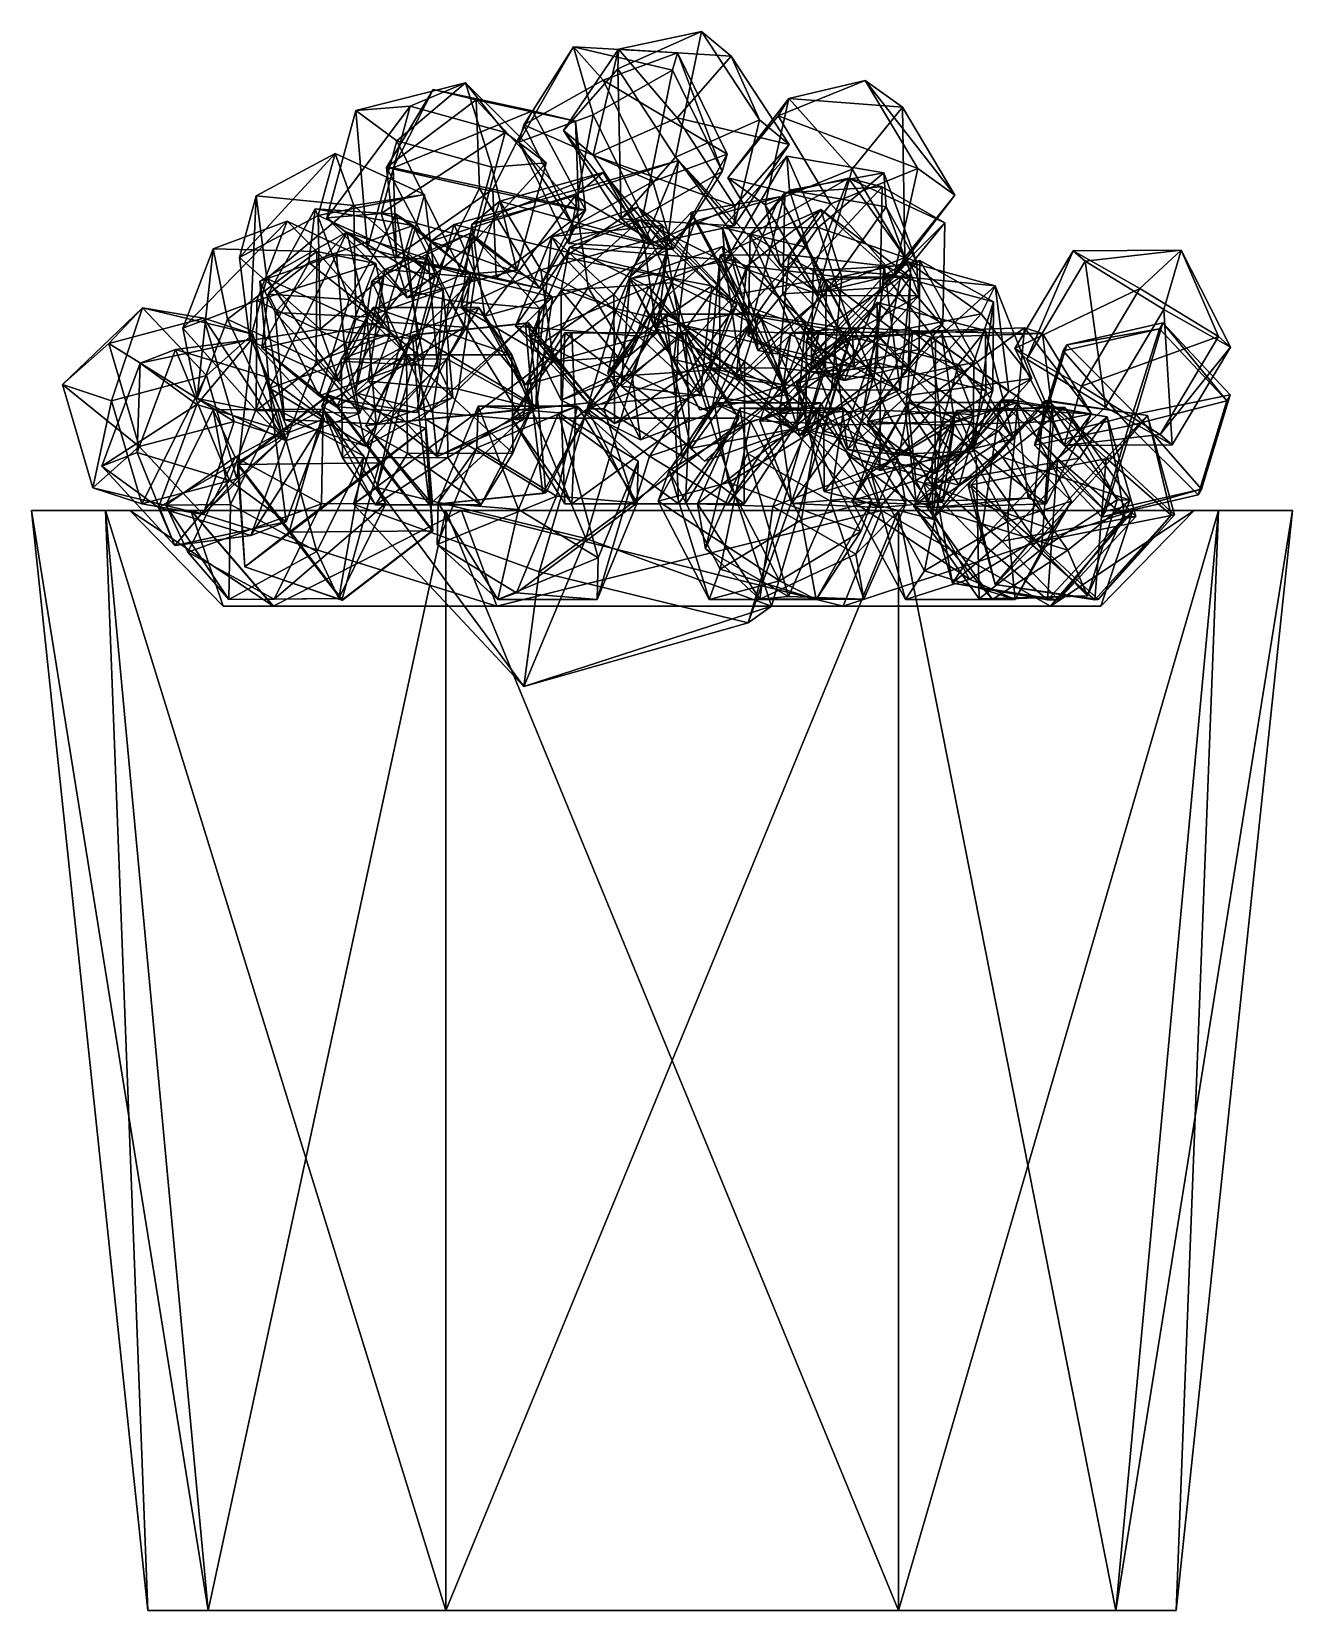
# Model space of a CAD drawing. Extents: x -91 to 91, y 0 to 228.
import ezdxf

# ---------------------------------------------------------------- set-up
doc = ezdxf.new("R2010")
doc.units = 0
doc.layers.add('popcorn', color=250, linetype='CONTINUOUS')

msp = doc.modelspace()

# ---------------------------------------------------------------- meshes
at = {"layer": 'popcorn'}
mesh = msp.add_polyface(dxfattribs=at)
corners = [(8.668495, 207.746742, 6.84904), (1.501915, 222.37701, 9.08372), (2.242947, 224.878373, -4.916025), (9.409527, 210.248105, -7.150705), (-8.467933, 220.932294, -13.430972), (1.540905, 196.485529, -2.783247), (-1.301352, 206.302026, -15.665652), (-2.783417, 201.299299, 12.333837), (18.011574, 209.978587, 52.542999), (18.379634, 205.049473, 68.226327), (9.101324, 194.682807, 65.185933), (22.540267, 199.655096, 40.57158), (8.733264, 199.61192, 49.502604), (17.007084, 204.085434, 8.200243), (4.268747, 201.886627, 14.175091), (4.773612, 200.561043, -2.20741), (24.353851, 203.054097, -58.476616), (16.761528, 215.788769, -51.364432), (9.52189, 206.808519, -43.01329), (29.346025, 220.906402, -47.093707), (18.310225, 218.293488, -35.186473), (14.866748, 202.945902, -30.391425), (27.451244, 208.063536, -26.1207), (17.720719, 204.68292, -13.541659), (12.741501, 198.621007, -25.426919), (26.927307, 206.786594, -27.003149), (1.94588, 209.81292, -12.283816), (-6.3885, 222.570938, -18.461962), (5.717079, 227.946, -23.692877), (14.051459, 215.187982, -17.51473), (10.00408, 224.398615, -36.801518), (18.338461, 211.640597, -30.623372), (2.185503, 215.476167, -44.679245), (10.519883, 202.718149, -38.501099), (-9.920076, 210.101105, -39.44833), (10.400072, 199.886526, -22.303384), (-5.872697, 200.890472, -20.161543), (-6.268689, 225.402562, -34.659677), (17.114213, 194.073847, -50.125475), (-1.585696, 197.343087, -33.270184)]
mesh.append_faces([[corners[k] for k in face] for face in [(0, 1, 2), (3, 2, 4), (5, 0, 3), (5, 3, 6), (5, 7, 0), (8, 9, 10), (11, 8, 12), (13, 14, 15), (16, 17, 18), (17, 19, 20), (18, 17, 20), (21, 18, 20), (22, 21, 20), (23, 24, 25), (26, 27, 28), (29, 28, 30), (31, 30, 32), (33, 32, 34), (35, 36, 26), (35, 26, 29), (28, 27, 37), (35, 29, 31), (30, 28, 37), (35, 31, 33), (32, 30, 37), (0, 2, 3), (3, 4, 6), (7, 1, 0), (8, 10, 12), (16, 18, 38), (26, 28, 29), (29, 30, 31), (31, 32, 33), (33, 34, 39)]])
mesh = msp.add_polyface(dxfattribs=at)
corners = [(-1.301352, 206.302026, -15.665652), (-8.467933, 220.932294, -13.430972), (-19.919844, 214.484852, -7.946175), (-12.753264, 199.854584, -10.180855), (-20.660877, 211.983488, 6.05357), (-13.494296, 197.35322, 3.81889), (-9.949997, 215.929567, 14.568518), (-2.783417, 201.299299, 12.333837), (1.501915, 222.37701, 9.08372), (2.242947, 224.878373, -4.916025), (-12.792255, 225.746065, 1.686113), (-22.625204, 213.369798, 47.181979), (-26.827961, 197.872547, 50.727463), (-40.550361, 201.666498, 51.04446), (-28.352179, 220.523238, 33.528098), (-38.28191, 212.179428, 23.419702), (-24.55951, 208.385477, 23.102705), (-16.731157, 208.980662, 34.983844), (-36.347604, 217.163749, 47.498976), (-12.462837, 215.017139, -17.281535), (-26.832453, 218.090395, -9.901314), (-33.049519, 219.579797, -22.62643), (-18.679903, 216.50654, -30.006651), (-38.796589, 208.277813, -29.109882), (-11.992842, 202.225753, -11.03987), (-26.362457, 205.29901, -3.65965), (-11.0251, 202.178526, -27.455096), (-24.426974, 205.204556, -36.490102), (-5.872697, 200.890472, -20.161543), (-14.207078, 213.64849, -26.339689), (-6.3885, 222.570938, -18.461962), (-1.585696, 197.343087, -33.270184), (-9.920076, 210.101105, -39.44833), (-6.268689, 225.402562, -34.659677), (2.185503, 215.476167, -44.679245), (-28.762267, 192.888226, 26.648189), (1.94588, 209.81292, -12.283816)]
mesh.append_faces([[corners[k] for k in face] for face in [(0, 1, 2), (3, 2, 4), (5, 4, 6), (7, 6, 8), (9, 8, 10), (1, 9, 10), (2, 1, 10), (4, 2, 10), (6, 4, 10), (8, 6, 10), (11, 12, 13), (14, 15, 16), (14, 16, 17), (14, 17, 11), (14, 11, 18), (19, 20, 21), (22, 21, 23), (24, 25, 20), (26, 19, 22), (26, 22, 27), (26, 24, 19), (28, 29, 30), (31, 32, 29), (30, 29, 33), (32, 34, 33), (29, 32, 33), (0, 2, 3), (5, 6, 7), (15, 35, 16), (17, 12, 11), (19, 21, 22), (22, 23, 27), (24, 20, 19), (28, 30, 36)]])
mesh = msp.add_polyface(dxfattribs=at)
corners = [(-34.302831, 204.44069, 60.12618), (-36.748649, 195.499354, 73.708112), (-49.625374, 201.379734, 75.260492), (-44.455558, 202.840749, 47.290264), (-44.177379, 186.419093, 46.483902), (-32.801742, 192.489701, 52.52885), (-47.179556, 210.32107, 61.67856), (-35.897178, 199.971507, 20.227383), (-38.376036, 201.567872, 4.050075), (-27.625658, 193.026444, 7.827929), (-28.538451, 185.274268, 19.738822), (-40.201622, 186.06352, 27.871861), (-50.952, 194.604948, 24.094007), (-50.039207, 202.357124, 12.183114), (-36.347604, 217.163749, 47.498976), (-40.550361, 201.666498, 51.04446), (-48.378713, 201.071313, 39.163321), (-38.28191, 212.179428, 23.419702), (-42.484666, 196.682177, 26.965186), (-28.762267, 192.888226, 26.648189), (-28.352179, 220.523238, 33.528098), (-44.175957, 216.568564, 35.617837), (-36.757692, 189.528736, 40.619067), (-26.827961, 197.872547, 50.727463), (-31.567442, 190.588801, -24.7364), (-33.752627, 195.096109, -11.405686), (-45.489124, 198.979124, -22.248898), (-42.618145, 186.74499, -32.854644), (-46.988516, 195.759607, -6.193216), (-24.426974, 205.204556, -36.490102), (-38.796589, 208.277813, -29.109882), (-38.326594, 195.486428, -22.868217), (-23.956979, 192.413171, -30.248438), (-32.109528, 193.997026, -10.143101), (-33.049519, 219.579797, -22.62643), (-26.832453, 218.090395, -9.901314), (-39.764331, 208.32504, -12.694656), (-26.362457, 205.29901, -3.65965), (-27.663231, 198.830666, -41.816959), (-26.974162, 192.434545, -26.683776), (-40.007866, 193.582971, -32.305382), (-41.88802, 191.920742, -46.323257), (-30.734469, 189.110086, -54.719526), (-22.625204, 213.369798, 47.181979)]
mesh.append_faces([[corners[k] for k in face] for face in [(0, 1, 2), (3, 4, 5), (3, 5, 0), (3, 0, 6), (7, 8, 9), (7, 9, 10), (7, 11, 12), (7, 13, 8), (14, 15, 16), (17, 18, 19), (20, 14, 21), (16, 15, 22), (20, 21, 17), (18, 16, 22), (19, 18, 22), (15, 23, 22), (24, 25, 26), (27, 24, 26), (25, 28, 26), (29, 30, 31), (32, 31, 33), (34, 35, 36), (30, 34, 36), (31, 30, 36), (33, 31, 36), (37, 33, 36), (35, 37, 36), (38, 39, 40), (38, 40, 41), (38, 41, 42), (5, 1, 0), (14, 16, 21), (21, 18, 17), (43, 15, 14)]])
mesh = msp.add_polyface(dxfattribs=at)
corners = [(37.10741, 182.06806, 15.425578), (37.200224, 194.876138, 25.737848), (23.695294, 192.102299, 29.304569), (34.406571, 192.541244, 41.773502), (20.855235, 183.363366, 40.184088), (32.002607, 207.557206, 51.453638), (32.370667, 202.628092, 67.136966), (18.379634, 205.049473, 68.226327), (22.540267, 199.655096, 40.57158), (27.437021, 184.402491, 44.283488), (36.715331, 194.769158, 47.323883), (37.083391, 189.840044, 63.007211), (23.276388, 189.796869, 71.938236), (18.011574, 209.978587, 52.542999), (30.560434, 177.810719, -73.778091), (32.069311, 194.116139, -72.276426), (18.334274, 195.701295, -75.687414), (22.901722, 202.246231, -61.310327), (35.882321, 192.508365, -58.650171), (25.960294, 192.485747, -48.434904), (36.938348, 208.17173, -54.205892), (29.346025, 220.906402, -47.093707), (16.761528, 215.788769, -51.364432), (35.043567, 195.328864, -33.232885), (27.451244, 208.063536, -26.1207), (34.690883, 217.043785, -34.471841), (18.310225, 218.293488, -35.186473), (33.494871, 192.824144, -49.410843), (24.353851, 203.054097, -58.476616), (17.114213, 194.073847, -50.125475), (22.459071, 190.211231, -37.50361), (31.475157, 190.952729, -3.769531), (31.762736, 205.549914, -11.335103), (40.825534, 200.354996, -21.013807), (26.927307, 206.786594, -27.003149), (35.846316, 194.293083, -32.899067), (21.804299, 193.426088, -35.105623), (17.720719, 204.68292, -13.541659), (21.522692, 181.016944, -42.747277), (32.179778, 192.827456, -46.911014), (35.468987, 194.699439, -33.182373), (23.464189, 192.246365, 17.609848), (20.740502, 196.840315, -3.477456), (27.197607, 185.001246, 5.932149), (17.433141, 190.085734, -5.976088)]
mesh.append_faces([[corners[k] for k in face] for face in [(0, 1, 2), (2, 1, 3), (4, 2, 3), (5, 6, 7), (8, 9, 10), (8, 10, 5), (6, 11, 12), (8, 5, 13), (7, 6, 12), (14, 15, 16), (16, 15, 17), (18, 19, 17), (15, 18, 17), (20, 21, 22), (23, 24, 25), (21, 25, 26), (27, 20, 28), (27, 28, 29), (27, 29, 30), (27, 30, 23), (25, 24, 26), (31, 32, 33), (33, 32, 34), (35, 33, 34), (36, 35, 34), (32, 37, 34), (38, 39, 40), (9, 11, 10), (10, 6, 5), (5, 7, 13), (41, 42, 43), (20, 22, 28), (30, 24, 23), (44, 32, 31)]])
mesh = msp.add_polyface(dxfattribs=at)
corners = [(27.681954, 185.190756, 82.799091), (40.339173, 184.606391, 72.318074), (44.963952, 172.675557, 78.568307), (42.202102, 171.629535, 62.391891), (31.248713, 183.852551, 61.382167), (47.77228, 176.102966, 22.738375), (47.865094, 188.911044, 33.050646), (37.200224, 194.876138, 25.737848), (44.93222, 167.364033, 33.617894), (45.025034, 180.172111, 43.930164), (34.406571, 192.541244, 41.773502), (31.520105, 177.398272, 47.496885), (36.715331, 194.769158, 47.323883), (37.083391, 189.840044, 63.007211), (32.370667, 202.628092, 67.136966), (46.737698, 176.076233, 12.660875), (31.116211, 180.106521, 15.842749), (31.070253, 188.820626, 4.579487), (50.674468, 169.143953, -1.721188), (46.691741, 184.790338, 1.397613), (42.817767, 179.873202, -11.393513), (42.283206, 204.309113, -41.584026), (34.690883, 217.043785, -34.471841), (29.346025, 220.906402, -47.093707), (33.494871, 192.824144, -49.410843), (36.938348, 208.17173, -54.205892), (35.043567, 195.328864, -33.232885), (40.537956, 185.75781, -13.448235), (40.825534, 200.354996, -21.013807), (35.846316, 194.293083, -32.899067), (35.12267, 172.773461, -81.198998), (51.283784, 173.305307, -84.187965), (52.330052, 185.192155, -76.415773), (36.168938, 184.660309, -73.426805), (54.94207, 184.355673, -62.441637), (24.8119, 182.888926, -29.018635), (35.468987, 194.699439, -33.182373), (46.063443, 187.208761, -27.313297), (35.406356, 175.398248, -23.149559), (53.36869, 177.8461, -35.172862), (39.485025, 183.464796, -54.770579), (50.079481, 175.974118, -48.901503), (48.102778, 191.242034, -43.123806), (32.179778, 192.827456, -46.911014), (37.10741, 182.06806, 15.425578), (27.19628, 183.90349, -8.211639), (31.475157, 190.952729, -3.769531), (35.558738, 179.695897, -25.333495), (38.780956, 183.823827, -59.45267)]
mesh.append_faces([[corners[k] for k in face] for face in [(0, 1, 2), (2, 1, 3), (1, 4, 3), (5, 6, 7), (8, 9, 6), (7, 6, 10), (9, 11, 10), (6, 9, 10), (12, 13, 14), (15, 16, 17), (18, 19, 20), (21, 22, 23), (24, 21, 25), (24, 26, 21), (27, 28, 29), (30, 31, 32), (33, 32, 34), (35, 36, 37), (38, 37, 39), (40, 41, 42), (43, 40, 42), (36, 43, 42), (37, 36, 42), (5, 7, 44), (8, 6, 5), (19, 45, 20), (15, 17, 19), (21, 23, 25), (26, 22, 21), (46, 28, 27), (27, 29, 47), (30, 32, 33), (33, 34, 48), (35, 37, 38)]])
mesh = msp.add_polyface(dxfattribs=at)
corners = [(-46.283581, 180.660466, 65.578893), (-41.667003, 188.089733, 76.816864), (-49.121313, 173.845812, 80.272639), (-47.179556, 210.32107, 61.67856), (-49.625374, 201.379734, 75.260492), (-61.001011, 195.309125, 69.215544), (-44.455558, 202.840749, 47.290264), (-57.054104, 192.299472, 48.036282), (-44.177379, 186.419093, 46.483902), (-46.623197, 177.477757, 60.065834), (-59.499922, 183.358137, 61.618214), (-49.347195, 184.958078, 74.45413), (-35.24756, 183.548366, 66.110783), (-36.748649, 195.499354, 73.708112), (-58.555193, 204.250461, 55.633611), (-43.596405, 172.863467, 40.213689), (-39.214924, 184.329429, 29.271442), (-49.921997, 180.319037, 20.781793), (-58.471824, 189.122098, 51.294089), (-54.090343, 200.58806, 40.351842), (-41.299097, 194.46394, 39.056467), (-49.81543, 196.186529, 25.095694), (-62.713243, 186.443156, 22.077168), (-58.578392, 173.254606, 46.980187), (-45.680578, 182.997979, 49.998714), (-40.201622, 186.06352, 27.871861), (-46.984924, 173.751897, 19.339032), (-57.735302, 182.293326, 15.561178), (-50.039207, 202.357124, 12.183114), (-56.822509, 190.045502, 3.650285), (-45.159337, 189.25625, -4.482754), (-49.463781, 175.348262, 3.161724), (-35.897178, 199.971507, 20.227383), (-50.952, 194.604948, 24.094007), (-44.175957, 216.568564, 35.617837), (-48.378713, 201.071313, 39.163321), (-42.484666, 196.682177, 26.965186), (-41.246558, 171.291338, -27.404708), (-42.618145, 186.74499, -32.854644), (-55.854033, 187.408488, -27.642174), (-56.667632, 176.462144, -8.861524), (-58.039218, 191.915796, -14.31146), (-46.988516, 195.759607, -6.193216), (-45.489124, 198.979124, -22.248898), (-34.302831, 204.44069, 60.12618), (-38.376036, 201.567872, 4.050075), (-54.482446, 171.954836, -22.192238), (-45.616929, 180.305955, -0.743279)]
mesh.append_faces([[corners[k] for k in face] for face in [(0, 1, 2), (3, 4, 5), (6, 7, 8), (9, 10, 11), (12, 9, 11), (4, 13, 11), (6, 3, 14), (5, 4, 11), (6, 14, 7), (15, 16, 17), (18, 19, 20), (17, 16, 21), (22, 17, 21), (20, 19, 21), (23, 24, 15), (25, 26, 27), (28, 29, 30), (27, 26, 31), (32, 33, 28), (30, 29, 31), (34, 35, 36), (37, 38, 39), (40, 41, 42), (39, 38, 43), (41, 39, 43), (42, 41, 43), (7, 9, 8), (44, 4, 3), (18, 20, 24), (25, 27, 33), (33, 29, 28), (28, 30, 45), (37, 39, 46), (40, 42, 47)]])
mesh = msp.add_polyface(dxfattribs=at)
corners = [(7.216426, 191.241739, 52.407597), (-3.520239, 202.608887, 57.49782), (-14.120903, 195.343453, 51.362822), (0.055038, 199.930708, 71.019786), (-15.913958, 198.348848, 67.429899), (-6.970349, 189.987094, 78.406753), (-23.400481, 203.457842, 26.370616), (-8.501883, 207.602066, 20.779945), (-2.607677, 197.700822, 29.147892), (-27.436499, 200.107113, 13.131206), (-12.537901, 204.251336, 7.540535), (-28.991592, 188.133757, 24.294488), (-17.506275, 193.556599, 34.738562), (0.805604, 196.422204, 13.113146), (-10.679713, 190.999363, 2.669072), (1.540905, 196.485529, -2.783247), (-1.301352, 206.302026, -15.665652), (-12.753264, 199.854584, -10.180855), (-13.494296, 197.35322, 3.81889), (-2.783417, 201.299299, 12.333837), (-24.55951, 208.385477, 23.102705), (-28.762267, 192.888226, 26.648189), (-20.933914, 193.483411, 38.529328), (-16.731157, 208.980662, 34.983844), (-26.827961, 197.872547, 50.727463), (-30.003083, 200.108156, -34.689122), (0.143427, 192.729857, -49.59094), (2.368866, 209.317365, -13.530953), (-33.353384, 197.70921, -0.50819), (-6.557175, 187.931965, 18.770923), (-17.739913, 190.92377, -17.523322), (-32.109528, 193.997026, -10.143101), (-26.362457, 205.29901, -3.65965), (-11.0251, 202.178526, -27.455096), (-24.426974, 205.204556, -36.490102), (-23.956979, 192.413171, -30.248438), (-11.992842, 202.225753, -11.03987), (-14.548432, 190.583053, -40.937791), (-13.327619, 196.822803, -56.10267), (-3.118873, 200.743928, -46.980987), (1.378381, 191.64895, -36.988244), (-25.578311, 186.85514, 8.259742), (-20.660877, 211.983488, 6.05357), (-38.326594, 195.486428, -22.868217), (8.31726, 195.033472, -57.325259), (-1.585696, 197.343087, -33.270184), (-14.207078, 213.64849, -26.339689), (-5.872697, 200.890472, -20.161543)]
mesh.append_faces([[corners[k] for k in face] for face in [(0, 1, 2), (1, 3, 4), (2, 1, 4), (3, 5, 4), (6, 7, 8), (9, 10, 7), (11, 6, 12), (8, 7, 13), (10, 14, 13), (11, 9, 6), (7, 10, 13), (15, 16, 17), (15, 17, 18), (15, 18, 19), (20, 21, 22), (23, 22, 24), (25, 26, 27), (28, 25, 27), (29, 28, 27), (30, 31, 32), (33, 34, 35), (33, 35, 30), (33, 30, 36), (37, 38, 39), (37, 39, 40), (6, 8, 12), (41, 10, 9), (9, 7, 6), (17, 42, 18), (20, 22, 23), (34, 43, 35), (30, 32, 36), (38, 44, 39), (45, 46, 47)]])
mesh = msp.add_polyface(dxfattribs=at)
corners = [(-57.054104, 192.299472, 48.036282), (-59.499922, 183.358137, 61.618214), (-46.623197, 177.477757, 60.065834), (-58.555193, 204.250461, 55.633611), (-61.001011, 195.309125, 69.215544), (-49.347195, 184.958078, 74.45413), (-75.735217, 167.174766, 6.193289), (-70.205723, 182.034349, 10.55401), (-75.316469, 180.077912, 23.701307), (-56.912068, 178.010139, 7.410243), (-48.729159, 172.02949, 17.413775), (-59.258067, 183.483493, 22.737901), (-67.133559, 174.097263, 33.704839), (-54.303478, 168.853076, 31.724039), (-49.921997, 180.319037, 20.781793), (-62.713243, 186.443156, 22.077168), (-67.094724, 174.977195, 33.019414), (-64.797416, 196.577668, 31.862193), (-69.178897, 185.111706, 42.804439), (-54.090343, 200.58806, 40.351842), (-58.578392, 173.254606, 46.980187), (-49.81543, 196.186529, 25.095694), (-58.471824, 189.122098, 51.294089), (-45.680578, 182.997979, 49.998714), (-50.952, 194.604948, 24.094007), (-57.735302, 182.293326, 15.561178), (-56.822509, 190.045502, 3.650285), (-49.463781, 175.348262, 3.161724), (-74.970679, 188.067227, -25.572065), (-59.059686, 184.246052, -27.196045), (-65.731427, 178.291585, -16.11313), (-79.459095, 174.656959, -17.180566), (-86.515022, 176.9768, -29.330917), (-79.843281, 182.931266, -40.413832), (-66.115613, 186.565892, -39.346396), (-54.482446, 171.954836, -22.192238), (-55.854033, 187.408488, -27.642174), (-58.039218, 191.915796, -14.31146), (-47.179556, 210.32107, 61.67856), (-61.748963, 171.654289, -44.729229), (-54.693035, 169.334449, -32.578878), (-56.667632, 176.462144, -8.861524)]
mesh.append_faces([[corners[k] for k in face] for face in [(0, 1, 2), (3, 4, 1), (1, 4, 5), (6, 7, 8), (9, 10, 11), (7, 9, 11), (8, 7, 11), (12, 8, 11), (13, 14, 15), (16, 15, 17), (18, 17, 19), (20, 16, 18), (17, 15, 21), (20, 18, 22), (19, 17, 21), (20, 22, 23), (24, 25, 26), (26, 25, 27), (28, 29, 30), (28, 30, 31), (28, 31, 32), (28, 32, 33), (28, 33, 34), (28, 34, 29), (35, 36, 37), (38, 4, 3), (3, 1, 0), (13, 15, 16), (16, 17, 18), (18, 19, 22), (33, 39, 34), (34, 40, 29), (35, 37, 41)]])
mesh = msp.add_polyface(dxfattribs=at)
corners = [(20.721242, 186.103526, 43.419559), (8.709501, 196.905911, 40.349549), (10.637887, 195.074211, 26.359373), (-4.58757, 192.229169, 31.881113), (-0.510085, 188.659676, 47.406294), (10.791703, 188.563559, 65.929563), (0.055038, 199.930708, 71.019786), (-3.520239, 202.608887, 57.49782), (-0.74949, 184.448849, 24.276428), (-2.607677, 197.700822, 29.147892), (0.805604, 196.422204, 13.113146), (8.733264, 199.61192, 49.502604), (9.101324, 194.682807, 65.185933), (13.814048, 181.894759, 61.056177), (18.379634, 205.049473, 68.226327), (23.276388, 189.796869, 71.938236), (22.540267, 199.655096, 40.57158), (13.445987, 186.823872, 45.372849), (10.725851, 190.047558, 23.584696), (4.268747, 201.886627, 14.175091), (17.007084, 204.085434, 8.200243), (23.464189, 192.246365, 17.609848), (20.740502, 196.840315, -3.477456), (4.773612, 200.561043, -2.20741), (11.735583, 187.39639, -9.180307), (-4.736173, 192.442702, 8.47224), (-1.002755, 185.197584, -3.205459), (0.143427, 192.729857, -49.59094), (26.939636, 182.952612, -30.311827), (2.368866, 209.317365, -13.530953), (23.589335, 180.553666, 3.869105), (-6.557175, 187.931965, 18.770923), (8.412247, 195.678678, -65.472147), (18.334274, 195.701295, -75.687414), (22.901722, 202.246231, -61.310327), (12.225257, 194.070903, -51.845892), (25.960294, 192.485747, -48.434904), (17.114213, 194.073847, -50.125475), (9.52189, 206.808519, -43.01329), (14.866748, 202.945902, -30.391425), (22.459071, 190.211231, -37.50361), (27.451244, 208.063536, -26.1207), (-13.327619, 196.822803, -56.10267), (-1.891486, 191.112348, -66.446942), (8.31726, 195.033472, -57.325259), (-3.118873, 200.743928, -46.980987), (12.814514, 185.938495, -47.332517), (12.453922, 184.023821, -17.861347), (12.741501, 198.621007, -25.426919), (17.720719, 204.68292, -13.541659), (17.433141, 190.085734, -5.976088), (31.762736, 205.549914, -11.335103), (21.804299, 193.426088, -35.105623), (26.927307, 206.786594, -27.003149), (10.400072, 199.886526, -22.303384), (10.519883, 202.718149, -38.501099), (-1.585696, 197.343087, -33.270184), (-5.872697, 200.890472, -20.161543), (7.216426, 191.241739, 52.407597), (1.378381, 191.64895, -36.988244)]
mesh.append_faces([[corners[k] for k in face] for face in [(0, 1, 2), (2, 1, 3), (1, 4, 3), (5, 6, 7), (8, 9, 10), (11, 12, 13), (12, 14, 15), (16, 11, 17), (18, 19, 20), (21, 20, 22), (22, 20, 23), (24, 22, 23), (25, 26, 23), (19, 25, 23), (27, 28, 29), (30, 31, 29), (32, 33, 34), (35, 32, 34), (36, 35, 34), (37, 38, 39), (40, 39, 41), (42, 43, 44), (45, 44, 46), (47, 48, 49), (50, 49, 51), (48, 52, 53), (54, 55, 56), (54, 56, 57), (5, 7, 58), (18, 20, 21), (37, 39, 40), (45, 46, 59), (47, 49, 50)]])
mesh = msp.add_polyface(dxfattribs=at)
corners = [(16.887663, 172.798264, 83.353926), (14.125812, 171.752242, 67.17751), (18.591493, 184.436916, 71.863184), (27.681954, 185.190756, 82.799091), (22.649628, 184.271826, 29.429384), (10.637887, 195.074211, 26.359373), (3.346686, 184.996277, 19.425943), (19.435912, 170.6244, 38.021135), (20.721242, 186.103526, 43.419559), (15.358427, 174.193893, 22.495954), (11.501656, 177.857291, 50.476305), (13.445987, 186.823872, 45.372849), (13.814048, 181.894759, 61.056177), (27.805081, 179.473378, 59.966816), (9.101324, 194.682807, 65.185933), (23.276388, 189.796869, 71.938236), (22.540267, 199.655096, 40.57158), (27.437021, 184.402491, 44.283488), (27.197607, 185.001246, 5.932149), (20.740502, 196.840315, -3.477456), (11.735583, 187.39639, -9.180307), (17.687821, 176.882905, 16.611799), (10.725851, 190.047558, 23.584696), (23.464189, 192.246365, 17.609848), (18.192687, 175.557321, 0.229298), (1.720931, 180.603633, 17.881845), (26.939636, 182.952612, -30.311827), (23.589335, 180.553666, 3.869105), (2.368866, 209.317365, -13.530953), (16.825397, 179.395876, -77.189079), (18.334274, 195.701295, -75.687414), (8.412247, 195.678678, -65.472147), (10.71638, 177.765484, -53.347557), (12.225257, 194.070903, -51.845892), (25.960294, 192.485747, -48.434904), (21.516721, 178.828902, -27.540051), (21.804299, 193.426088, -35.105623), (12.741501, 198.621007, -25.426919), (26.35215, 177.592223, -11.872005), (12.453922, 184.023821, -17.861347), (17.433141, 190.085734, -5.976088), (14.052348, 187.149165, -81.261237), (11.897285, 180.306365, -96.057528), (20.848926, 173.467583, -87.345583), (18.506498, 173.468569, -73.29881), (7.21243, 180.308337, -67.963981), (31.248713, 183.852551, 61.382167), (8.709501, 196.905911, 40.349549), (23.60248, 179.294221, 18.992299), (20.855235, 183.363366, 40.184088), (20.762421, 170.555288, 29.871817), (8.733264, 199.61192, 49.502604), (30.560434, 177.810719, -73.778091), (6.90337, 179.373258, -66.973812), (24.451418, 176.180328, -49.936569)]
mesh.append_faces([[corners[k] for k in face] for face in [(0, 1, 2), (0, 2, 3), (4, 5, 6), (7, 8, 4), (7, 4, 9), (7, 10, 8), (11, 12, 13), (12, 14, 15), (16, 11, 17), (13, 12, 15), (18, 19, 20), (21, 22, 23), (21, 18, 24), (21, 25, 22), (26, 27, 28), (29, 30, 31), (32, 33, 34), (35, 36, 37), (38, 35, 39), (38, 39, 40), (41, 42, 43), (41, 43, 44), (41, 44, 45), (1, 46, 2), (8, 5, 4), (4, 6, 9), (10, 47, 8), (48, 49, 50), (51, 12, 11), (18, 20, 24), (52, 30, 29), (29, 31, 53), (32, 34, 54), (35, 37, 39)]])
mesh = msp.add_polyface(dxfattribs=at)
corners = [(-5.8729, 176.750043, 26.482688), (3.346686, 184.996277, 19.425943), (-4.58757, 192.229169, 31.881113), (-7.801286, 178.581742, 40.472864), (-0.510085, 188.659676, 47.406294), (-3.384238, 183.976305, 46.272599), (-14.120903, 195.343453, 51.362822), (-21.146289, 185.399839, 58.749789), (-6.834347, 171.354511, 67.181532), (-17.571012, 182.721659, 72.271755), (-6.970349, 189.987094, 78.406753), (5.559372, 175.614551, 57.249453), (-10.409624, 174.032691, 53.659566), (-15.913958, 198.348848, 67.429899), (2.392662, 184.449646, 90.793951), (-14.009365, 184.451791, 89.622661), (-12.994998, 184.445507, 75.41809), (3.407029, 184.443362, 76.589381), (-12.489807, 172.10952, 68.321118), (-21.705187, 172.116876, 81.940043), (-17.506275, 193.556599, 34.738562), (-2.607677, 197.700822, 29.147892), (-0.74949, 184.448849, 24.276428), (-15.648088, 180.304626, 29.867099), (-4.785508, 181.09812, 11.037018), (-19.684106, 176.953896, 16.627689), (-10.679713, 190.999363, 2.669072), (-25.578311, 186.85514, 8.259742), (-12.537901, 204.251336, 7.540535), (0.805604, 196.422204, 13.113146), (-19.681641, 185.786166, -86.067736), (-18.656268, 173.472462, -93.147292), (-10.052483, 174.383921, -79.16364), (-17.801865, 173.645688, -64.679148), (-19.25444, 185.872779, -71.833664), (-11.008052, 154.756948, -53.349053), (0.143427, 192.729857, -49.59094), (-30.003083, 200.108156, -34.689122), (-19.039111, 183.806701, -55.23161), (-7.602978, 178.096245, -65.575882), (-1.891486, 191.112348, -66.446942), (-14.548432, 190.583053, -40.937791), (-13.327619, 196.822803, -56.10267), (1.378381, 191.64895, -36.988244), (-4.333112, 178.632848, -36.117184), (-14.541858, 174.711723, -45.238867), (-1.739211, 187.14712, -76.675926), (-10.734192, 173.463494, -78.174961), (-8.391764, 173.462508, -92.221734), (7.216426, 191.241739, 52.407597), (3.766317, 178.619945, 73.31653), (1.883486, 172.119942, 97.90155), (0.603217, 187.146134, -90.7227)]
mesh.append_faces([[corners[k] for k in face] for face in [(0, 1, 2), (3, 0, 2), (4, 3, 2), (5, 6, 7), (8, 9, 10), (11, 5, 12), (10, 9, 13), (14, 15, 16), (17, 16, 18), (16, 15, 19), (20, 21, 22), (23, 22, 24), (25, 24, 26), (27, 26, 28), (26, 24, 29), (30, 31, 32), (33, 34, 32), (35, 36, 37), (38, 39, 40), (41, 38, 42), (41, 43, 44), (41, 44, 45), (41, 45, 38), (46, 47, 48), (49, 6, 5), (5, 7, 12), (8, 10, 50), (51, 15, 14), (14, 16, 17), (20, 22, 23), (23, 24, 25), (38, 40, 42), (45, 39, 38), (46, 48, 52)]])
mesh = msp.add_polyface(dxfattribs=at)
corners = [(-21.694574, 181.298229, 82.124853), (-36.901348, 181.282796, 88.382025), (-41.667003, 188.089733, 76.816864), (-26.460229, 188.105167, 70.559693), (-46.283581, 180.660466, 65.578893), (-49.121313, 173.845812, 80.272639), (-44.177379, 186.419093, 46.483902), (-46.623197, 177.477757, 60.065834), (-35.24756, 183.548366, 66.110783), (-32.801742, 192.489701, 52.52885), (-36.748649, 195.499354, 73.708112), (-49.347195, 184.958078, 74.45413), (-45.680578, 182.997979, 49.998714), (-41.299097, 194.46394, 39.056467), (-39.214924, 184.329429, 29.271442), (-49.81543, 196.186529, 25.095694), (-38.376036, 201.567872, 4.050075), (-45.159337, 189.25625, -4.482754), (-34.408959, 180.714822, -0.7049), (-27.625658, 193.026444, 7.827929), (-35.321753, 172.962645, 11.205993), (-28.538451, 185.274268, 19.738822), (-46.984924, 173.751897, 19.339032), (-49.463781, 175.348262, 3.161724), (-35.897178, 199.971507, 20.227383), (-40.201622, 186.06352, 27.871861), (-32.381041, 179.642457, -5.955749), (-33.752627, 195.096109, -11.405686), (-31.567442, 190.588801, -24.7364), (-30.195856, 175.135149, -19.286463), (-42.618145, 186.74499, -32.854644), (-45.616929, 180.305955, -0.743279), (-46.988516, 195.759607, -6.193216), (-42.758817, 171.084536, -78.161962), (-36.034809, 184.136473, -85.566897), (-35.607607, 184.223086, -71.332825), (-41.154562, 162.135247, -38.447234), (-30.003083, 200.108156, -34.689122), (-33.353384, 197.70921, -0.50819), (-26.974162, 192.434545, -26.683776), (-29.356331, 176.317845, -24.45316), (-42.390036, 177.466271, -30.074766), (-40.007866, 193.582971, -32.305382), (-44.270189, 175.804042, -44.092641), (-41.88802, 191.920742, -46.323257), (-33.116638, 172.993386, -52.48891), (-31.076807, 180.675899, 59.321721), (-43.596405, 172.863467, 40.213689), (-41.246558, 171.291338, -27.404708), (-30.734469, 189.110086, -54.719526)]
mesh.append_faces([[corners[k] for k in face] for face in [(0, 1, 2), (3, 2, 4), (2, 1, 5), (6, 7, 8), (9, 8, 10), (10, 8, 11), (12, 13, 14), (14, 13, 15), (16, 17, 18), (19, 18, 20), (21, 20, 22), (18, 17, 23), (20, 18, 23), (24, 21, 25), (26, 27, 28), (29, 28, 30), (31, 32, 27), (33, 34, 35), (36, 37, 38), (39, 40, 41), (42, 41, 43), (44, 43, 45), (3, 4, 46), (6, 8, 9), (12, 14, 47), (16, 18, 19), (21, 22, 25), (26, 28, 29), (29, 30, 48), (31, 27, 26), (39, 41, 42), (42, 43, 44), (44, 45, 49)]])
mesh = msp.add_polyface(dxfattribs=at)
corners = [(15.358427, 174.193893, 22.495954), (3.346686, 184.996277, 19.425943), (-5.8729, 176.750043, 26.482688), (4.210455, 167.779358, 43.542875), (-7.801286, 178.581742, 40.472864), (-0.510085, 188.659676, 47.406294), (11.501656, 177.857291, 50.476305), (8.709501, 196.905911, 40.349549), (10.637887, 195.074211, 26.359373), (-4.58757, 192.229169, 31.881113), (3.766317, 178.619945, 73.31653), (-6.970349, 189.987094, 78.406753), (0.055038, 199.930708, 71.019786), (5.559372, 175.614551, 57.249453), (10.791703, 188.563559, 65.929563), (7.216426, 191.241739, 52.407597), (-3.384238, 183.976305, 46.272599), (11.098866, 172.112586, 84.282625), (2.392662, 184.449646, 90.793951), (3.407029, 184.443362, 76.589381), (-4.785508, 181.09812, 11.037018), (-0.74949, 184.448849, 24.276428), (0.805604, 196.422204, 13.113146), (18.192687, 175.557321, 0.229298), (11.735583, 187.39639, -9.180307), (-1.002755, 185.197584, -3.205459), (5.454349, 173.358515, 6.204146), (-4.736173, 192.442702, 8.47224), (1.720931, 180.603633, 17.881845), (4.268747, 201.886627, 14.175091), (4.773612, 200.561043, -2.20741), (17.687821, 176.882905, 16.611799), (6.90337, 179.373258, -66.973812), (8.412247, 195.678678, -65.472147), (12.225257, 194.070903, -51.845892), (1.378381, 191.64895, -36.988244), (12.814514, 185.938495, -47.332517), (7.103021, 172.922393, -46.461457), (-1.891486, 191.112348, -66.446942), (-7.602978, 178.096245, -65.575882), (8.323834, 179.162142, -61.626335), (8.31726, 195.033472, -57.325259), (14.052348, 187.149165, -81.261237), (7.21243, 180.308337, -67.963981), (-1.739211, 187.14712, -76.675926), (0.603217, 187.146134, -90.7227), (11.897285, 180.306365, -96.057528), (10.725851, 190.047558, 23.584696), (10.71638, 177.765484, -53.347557), (-4.333112, 178.632848, -36.117184), (-10.734192, 173.463494, -78.174961), (2.902304, 166.622739, -97.556562)]
mesh.append_faces([[corners[k] for k in face] for face in [(0, 1, 2), (3, 4, 5), (6, 5, 7), (1, 8, 9), (10, 11, 12), (13, 14, 15), (13, 15, 16), (13, 10, 14), (17, 18, 19), (20, 21, 22), (23, 24, 25), (26, 25, 27), (28, 27, 29), (25, 24, 30), (31, 26, 28), (32, 33, 34), (35, 36, 37), (38, 39, 40), (41, 38, 40), (36, 41, 40), (37, 36, 40), (42, 43, 44), (42, 44, 45), (42, 45, 46), (3, 5, 6), (10, 12, 14), (23, 25, 26), (26, 27, 28), (28, 29, 47), (32, 34, 48), (35, 37, 49), (43, 50, 44), (45, 51, 46)]])
mesh = msp.add_polyface(dxfattribs=at)
corners = [(-21.545496, 167.062024, 82.452042), (-36.75227, 167.046591, 88.709214), (-36.901348, 181.282796, 88.382025), (-18.707765, 173.876679, 67.758296), (-26.162074, 159.632757, 71.214071), (-21.694574, 181.298229, 82.124853), (-31.076807, 180.675899, 59.321721), (-30.927729, 166.439695, 59.64891), (-12.998983, 159.779817, 75.428717), (-12.489807, 172.10952, 68.321118), (-21.705187, 172.116876, 81.940043), (-14.01335, 159.7861, 89.633288), (-14.51854, 172.122088, 96.730259), (-14.009365, 184.451791, 89.622661), (-12.994998, 184.445507, 75.41809), (-33.55686, 159.595679, -85.491938), (-17.203692, 161.245372, -85.992777), (-18.656268, 173.472462, -93.147292), (-34.155032, 171.995995, -64.178309), (-17.801865, 173.645688, -64.679148), (-16.776491, 161.331985, -71.758705), (-10.052483, 174.383921, -79.16364), (-20.689038, 158.955544, -69.281864), (-14.931931, 172.890724, -62.71948), (-26.556947, 173.846098, -54.549713), (-32.314053, 159.910918, -61.112097), (-26.703793, 167.828934, -41.643475), (-3.453763, 165.918186, -57.983009), (-12.200225, 173.84115, -46.53205), (-15.225624, 160.856395, -36.907004), (-3.600609, 159.901021, -45.076771), (-18.20278, 173.507189, -32.849428), (-20.082934, 171.84496, -46.867303), (-32.427569, 166.597265, -37.355727), (-29.356331, 176.317845, -24.45316), (-42.390036, 177.466271, -30.074766), (-33.116638, 172.993386, -52.48891), (-10.409624, 174.032691, 53.659566), (-17.571012, 182.721659, 72.271755), (-6.834347, 171.354511, 67.181532), (-35.009435, 171.82277, -92.646453), (-33.129659, 159.682292, -71.257866), (-11.008052, 154.756948, -53.349053), (-30.003083, 200.108156, -34.689122), (-41.154562, 162.135247, -38.447234), (-44.504863, 159.736301, -4.266303), (-6.557175, 187.931965, 18.770923), (-17.708655, 149.959055, 15.01281)]
mesh.append_faces([[corners[k] for k in face] for face in [(0, 1, 2), (3, 4, 0), (3, 0, 5), (3, 6, 7), (3, 7, 4), (8, 9, 10), (11, 8, 10), (12, 11, 10), (13, 12, 10), (9, 14, 10), (15, 16, 17), (18, 19, 20), (17, 16, 21), (20, 19, 21), (16, 20, 21), (22, 23, 24), (25, 24, 26), (23, 27, 28), (24, 23, 28), (26, 24, 28), (29, 26, 28), (30, 29, 28), (31, 32, 33), (34, 31, 33), (35, 34, 33), (32, 36, 33), (4, 1, 0), (37, 38, 39), (15, 17, 40), (18, 20, 41), (42, 43, 44), (45, 46, 47), (22, 24, 25)]])
mesh = msp.add_polyface(dxfattribs=at)
corners = [(-18.707765, 173.876679, 67.758296), (-21.694574, 181.298229, 82.124853), (-26.460229, 188.105167, 70.559693), (-31.076807, 180.675899, 59.321721), (-10.409624, 174.032691, 53.659566), (-21.146289, 185.399839, 58.749789), (-17.571012, 182.721659, 72.271755), (-14.120903, 195.343453, 51.362822), (-15.913958, 198.348848, 67.429899), (-28.991592, 188.133757, 24.294488), (-17.506275, 193.556599, 34.738562), (-15.648088, 180.304626, 29.867099), (-19.684106, 176.953896, 16.627689), (-25.578311, 186.85514, 8.259742), (-27.436499, 200.107113, 13.131206), (-20.933914, 193.483411, 38.529328), (-28.762267, 192.888226, 26.648189), (-36.757692, 189.528736, 40.619067), (-26.827961, 197.872547, 50.727463), (-35.009435, 171.82277, -92.646453), (-18.656268, 173.472462, -93.147292), (-19.681641, 185.786166, -86.067736), (-36.034809, 184.136473, -85.566897), (-19.25444, 185.872779, -71.833664), (-35.607607, 184.223086, -71.332825), (-17.801865, 173.645688, -64.679148), (-10.052483, 174.383921, -79.16364), (-44.504863, 159.736301, -4.266303), (-33.353384, 197.70921, -0.50819), (-6.557175, 187.931965, 18.770923), (-17.700764, 187.96166, -49.097919), (-20.082934, 171.84496, -46.867303), (-18.20278, 173.507189, -32.849428), (-15.820611, 189.623889, -35.080044), (-29.356331, 176.317845, -24.45316), (-30.734469, 189.110086, -54.719526), (-33.116638, 172.993386, -52.48891), (-27.663231, 198.830666, -41.816959), (-26.974162, 192.434545, -26.683776), (-21.545496, 167.062024, 82.452042), (-36.901348, 181.282796, 88.382025), (-41.667003, 188.089733, 76.816864), (-27.625658, 193.026444, 7.827929), (-35.321753, 172.962645, 11.205993), (-28.538451, 185.274268, 19.738822), (-10.679713, 190.999363, 2.669072), (-34.155032, 171.995995, -64.178309), (-23.956979, 192.413171, -30.248438), (-32.109528, 193.997026, -10.143101), (-17.739913, 190.92377, -17.523322)]
mesh.append_faces([[corners[k] for k in face] for face in [(0, 1, 2), (0, 2, 3), (4, 5, 6), (5, 7, 8), (6, 5, 8), (9, 10, 11), (9, 11, 12), (9, 12, 13), (9, 13, 14), (15, 16, 17), (18, 15, 17), (19, 20, 21), (22, 21, 23), (24, 23, 25), (23, 21, 26), (27, 28, 29), (30, 31, 32), (33, 32, 34), (35, 36, 31), (37, 30, 33), (37, 33, 38), (37, 35, 30), (39, 40, 1), (1, 41, 2), (42, 43, 44), (12, 45, 13), (19, 21, 22), (22, 23, 24), (24, 25, 46), (47, 48, 49), (30, 32, 33), (33, 34, 38), (35, 31, 30)]])
mesh = msp.add_polyface(dxfattribs=at)
corners = [(-31.076807, 180.675899, 59.321721), (-46.283581, 180.660466, 65.578893), (-46.134503, 166.424261, 65.906082), (-30.927729, 166.439695, 59.64891), (-41.368848, 159.617324, 77.471242), (-36.75227, 167.046591, 88.709214), (-49.121313, 173.845812, 80.272639), (-36.901348, 181.282796, 88.382025), (-58.578392, 173.254606, 46.980187), (-43.596405, 172.863467, 40.213689), (-54.303478, 168.853076, 31.724039), (-46.984924, 173.751897, 19.339032), (-35.321753, 172.962645, 11.205993), (-49.463781, 175.348262, 3.161724), (-49.834539, 152.894192, -23.353956), (-43.021951, 166.625237, -17.400349), (-55.490311, 173.379589, -18.710901), (-39.853341, 159.808804, -5.305105), (-48.915407, 173.428678, -3.638853), (-49.153091, 159.746721, 5.479588), (-42.74595, 168.071821, -11.349025), (-32.381041, 179.642457, -5.955749), (-30.195856, 175.135149, -19.286463), (-41.246558, 171.291338, -27.404708), (-54.482446, 171.954836, -22.192238), (-56.667632, 176.462144, -8.861524), (-45.616929, 180.305955, -0.743279), (-42.758817, 171.084536, -78.161962), (-33.55686, 159.595679, -85.491938), (-35.009435, 171.82277, -92.646453), (-36.034809, 184.136473, -85.566897), (-35.607607, 184.223086, -71.332825), (-34.155032, 171.995995, -64.178309), (-33.129659, 159.682292, -71.257866), (-53.801102, 155.655746, -59.230257), (-40.755388, 165.665531, -59.339605), (-48.202389, 175.449658, -52.155466), (-61.127972, 165.438869, -37.80588), (-48.082258, 175.448654, -37.915229), (-40.515126, 165.663523, -30.859129), (-33.188257, 155.8804, -52.283506), (-34.112401, 170.66942, -45.154041), (-33.068126, 155.879396, -38.043268), (-44.270189, 175.804042, -44.092641), (-42.390036, 177.466271, -30.074766), (-32.427569, 166.597265, -37.355727), (-33.116638, 172.993386, -52.48891), (-49.921997, 180.319037, 20.781793), (-41.154562, 162.135247, -38.447234), (-33.353384, 197.70921, -0.50819), (-44.504863, 159.736301, -4.266303)]
mesh.append_faces([[corners[k] for k in face] for face in [(0, 1, 2), (3, 2, 4), (5, 4, 6), (7, 5, 6), (2, 1, 6), (4, 2, 6), (8, 9, 10), (11, 12, 13), (14, 15, 16), (15, 17, 18), (16, 15, 18), (17, 19, 18), (20, 21, 22), (20, 22, 23), (20, 23, 24), (20, 24, 25), (20, 25, 26), (20, 26, 21), (27, 28, 29), (27, 29, 30), (27, 31, 32), (27, 32, 33), (34, 35, 36), (37, 38, 39), (35, 40, 41), (36, 35, 41), (38, 36, 41), (39, 38, 41), (42, 39, 41), (43, 44, 45), (46, 43, 45), (0, 2, 3), (9, 47, 10), (48, 49, 50)]])
mesh = msp.add_polyface(dxfattribs=at)
corners = [(81.511687, 174.648096, 37.85748), (82.008779, 175.499627, 54.271687), (72.287529, 185.903277, 54.02637), (71.790438, 185.051746, 37.612163), (58.422289, 182.707823, 54.612041), (57.925198, 181.856292, 38.197834), (54.278299, 169.10872, 55.443029), (67.397902, 171.026877, 30.236047), (68.392085, 172.729939, 63.064462), (73.625976, 168.280845, 3.1674), (82.05379, 182.392824, 2.695804), (72.441586, 187.832918, -6.293618), (64.013771, 173.720939, -5.822021), (61.089495, 194.781726, -1.229734), (52.661681, 180.669747, -0.758137), (59.349609, 196.290438, 12.823572), (50.921795, 182.17846, 13.295168), (68.961814, 190.850344, 21.812993), (60.534, 176.738365, 22.284589), (80.313905, 183.901537, 16.749109), (71.88609, 169.789558, 17.220705), (74.915607, 196.397621, 7.523889), (58.059978, 168.173663, 8.467082), (50.674468, 169.143953, -1.721188), (46.737698, 176.076233, 12.660875), (46.691741, 184.790338, 1.397613), (38.780956, 183.823827, -59.45267), (54.94207, 184.355673, -62.441637), (56.50782, 171.632343, -56.239694), (52.330052, 185.192155, -76.415773), (51.283784, 173.305307, -84.187965), (61.976359, 172.734748, -71.708313), (50.079481, 175.974118, -48.901503), (53.36869, 177.8461, -35.172862), (48.102778, 191.242034, -43.123806), (46.063443, 187.208761, -27.313297)]
mesh.append_faces([[corners[k] for k in face] for face in [(0, 1, 2), (3, 2, 4), (5, 4, 6), (7, 0, 3), (2, 1, 8), (7, 3, 5), (4, 2, 8), (9, 10, 11), (12, 11, 13), (14, 13, 15), (16, 15, 17), (18, 17, 19), (20, 19, 10), (11, 10, 21), (13, 11, 21), (22, 14, 16), (15, 13, 21), (17, 15, 21), (19, 17, 21), (10, 19, 21), (23, 24, 25), (26, 27, 28), (29, 30, 31), (27, 29, 31), (28, 27, 31), (32, 33, 34), (33, 35, 34), (0, 2, 3), (3, 4, 5), (9, 11, 12), (12, 13, 14), (14, 15, 16), (16, 17, 18), (18, 19, 20)]])
mesh = msp.add_polyface(dxfattribs=at)
corners = [(18.591493, 184.436916, 71.863184), (31.248713, 183.852551, 61.382167), (40.339173, 184.606391, 72.318074), (16.887663, 172.798264, 83.353926), (27.681954, 185.190756, 82.799091), (32.306733, 173.259922, 89.049324), (23.60248, 179.294221, 18.992299), (23.695294, 192.102299, 29.304569), (20.855235, 183.363366, 40.184088), (20.762421, 170.555288, 29.871817), (31.520105, 177.398272, 47.496885), (34.406571, 192.541244, 41.773502), (27.437021, 184.402491, 44.283488), (27.805081, 179.473378, 59.966816), (37.083391, 189.840044, 63.007211), (23.276388, 189.796869, 71.938236), (46.691741, 184.790338, 1.397613), (31.070253, 188.820626, 4.579487), (27.19628, 183.90349, -8.211639), (42.817767, 179.873202, -11.393513), (23.368264, 170.272249, -9.739503), (19.431494, 177.204529, 4.64256), (31.116211, 180.106521, 15.842749), (17.687821, 176.882905, 16.611799), (23.464189, 192.246365, 17.609848), (27.197607, 185.001246, 5.932149), (24.451418, 176.180328, -49.936569), (25.960294, 192.485747, -48.434904), (35.882321, 192.508365, -58.650171), (34.373444, 176.202945, -60.151836), (32.069311, 194.116139, -72.276426), (35.558738, 179.695897, -25.333495), (35.846316, 194.293083, -32.899067), (21.804299, 193.426088, -35.105623), (26.35215, 177.592223, -11.872005), (31.475157, 190.952729, -3.769531), (40.537956, 185.75781, -13.448235), (21.516721, 178.828902, -27.540051), (17.433141, 190.085734, -5.976088), (29.654131, 171.671055, -65.730378), (35.12267, 172.773461, -81.198998), (36.168938, 184.660309, -73.426805), (38.780956, 183.823827, -59.45267), (28.827938, 171.654284, -50.606842), (39.485025, 183.464796, -54.770579), (32.179778, 192.827456, -46.911014), (26.788604, 167.62101, -34.796332), (21.522692, 181.016944, -42.747277), (24.8119, 182.888926, -29.018635), (44.963952, 172.675557, 78.568307), (37.10741, 182.06806, 15.425578), (13.445987, 186.823872, 45.372849), (30.560434, 177.810719, -73.778091), (35.468987, 194.699439, -33.182373)]
mesh.append_faces([[corners[k] for k in face] for face in [(0, 1, 2), (3, 4, 5), (6, 7, 8), (9, 8, 10), (10, 8, 11), (12, 13, 14), (14, 13, 15), (16, 17, 18), (19, 18, 20), (18, 17, 21), (20, 18, 21), (17, 22, 21), (23, 24, 25), (26, 27, 28), (29, 28, 30), (31, 32, 33), (34, 35, 36), (34, 36, 31), (34, 31, 37), (34, 38, 35), (39, 40, 41), (39, 41, 42), (43, 44, 45), (46, 47, 48), (4, 49, 5), (0, 2, 4), (50, 7, 6), (51, 13, 12), (26, 28, 29), (29, 30, 52), (31, 33, 37), (43, 45, 47), (47, 53, 48)]])
mesh = msp.add_polyface(dxfattribs=at)
corners = [(-0.538288, 160.156459, 46.525905), (9.621903, 162.855897, 36.919534), (7.509469, 174.363337, 48.474397), (1.029787, 164.560646, 59.977413), (12.758053, 171.664272, 63.822551), (6.138841, 165.947658, 29.552699), (-5.8729, 176.750043, 26.482688), (-7.801286, 178.581742, 40.472864), (5.559372, 175.614551, 57.249453), (-10.409624, 174.032691, 53.659566), (-6.834347, 171.354511, 67.181532), (3.766317, 178.619945, 73.31653), (3.91222, 172.107375, 69.492409), (-12.489807, 172.10952, 68.321118), (-12.998983, 159.779817, 75.428717), (2.388677, 159.783955, 90.804578), (-14.01335, 159.7861, 89.633288), (-14.51854, 172.122088, 96.730259), (1.883486, 172.119942, 97.90155), (-14.009365, 184.451791, 89.622661), (11.098866, 172.112586, 84.282625), (3.403044, 159.777671, 76.600008), (2.392662, 184.449646, 90.793951), (3.407029, 184.443362, 76.589381), (-17.708655, 149.959055, 15.01281), (-6.557175, 187.931965, 18.770923), (23.589335, 180.553666, 3.869105), (-4.333112, 178.632848, -36.117184), (7.103021, 172.922393, -46.461457), (-3.105725, 169.001268, -55.583139), (-14.541858, 174.711723, -45.238867), (-7.602978, 178.096245, -65.575882), (8.323834, 179.162142, -61.626335), (-3.453763, 165.918186, -57.983009), (-3.600609, 159.901021, -45.076771), (-12.200225, 173.84115, -46.53205), (11.897285, 180.306365, -96.057528), (2.902304, 166.622739, -97.556562), (11.853945, 159.783957, -88.844617), (18.506498, 173.468569, -73.29881), (9.511518, 159.784943, -74.797844), (-1.782551, 166.624711, -69.463016), (7.21243, 180.308337, -67.963981), (-10.734192, 173.463494, -78.174961), (0.603217, 187.146134, -90.7227), (-8.391764, 173.462508, -92.221734), (-3.937614, 159.781912, -84.259307), (15.358427, 174.193893, 22.495954), (4.210455, 167.779358, 43.542875), (15.788156, 144.979703, -34.069939), (0.143427, 192.729857, -49.59094), (-11.008052, 154.756948, -53.349053)]
mesh.append_faces([[corners[k] for k in face] for face in [(0, 1, 2), (3, 0, 2), (4, 3, 2), (5, 6, 7), (8, 9, 10), (8, 10, 11), (12, 13, 14), (15, 16, 17), (18, 17, 19), (20, 12, 21), (20, 21, 15), (20, 15, 18), (20, 18, 22), (20, 23, 12), (24, 25, 26), (27, 28, 29), (30, 29, 31), (29, 28, 32), (31, 29, 32), (33, 34, 35), (36, 37, 38), (39, 40, 41), (42, 41, 43), (44, 45, 37), (43, 41, 46), (45, 43, 46), (37, 45, 46), (47, 6, 5), (5, 7, 48), (15, 17, 18), (23, 13, 12), (49, 50, 51), (27, 29, 30), (39, 41, 42)]])
mesh = msp.add_polyface(dxfattribs=at)
corners = [(30.279261, 160.157206, 58.009471), (22.918244, 174.363711, 54.21618), (21.350169, 169.959523, 40.764672), (20.11907, 157.457768, 67.615842), (12.758053, 171.664272, 63.822551), (7.509469, 174.363337, 48.474397), (9.621903, 162.855897, 36.919534), (14.125812, 171.752242, 67.17751), (26.783032, 171.167877, 56.696493), (31.248713, 183.852551, 61.382167), (16.887663, 172.798264, 83.353926), (32.306733, 173.259922, 89.049324), (27.841052, 160.575247, 84.363651), (18.750592, 159.821407, 73.427744), (19.435912, 170.6244, 38.021135), (15.358427, 174.193893, 22.495954), (6.138841, 165.947658, 29.552699), (4.210455, 167.779358, 43.542875), (11.501656, 177.857291, 50.476305), (23.414222, 161.558144, 1.523759), (23.368264, 170.272249, -9.739503), (19.431494, 177.204529, 4.64256), (27.288195, 166.47528, 14.314885), (17.687821, 176.882905, 16.611799), (18.192687, 175.557321, 0.229298), (5.454349, 173.358515, 6.204146), (15.788156, 144.979703, -34.069939), (26.939636, 182.952612, -30.311827), (0.143427, 192.729857, -49.59094), (12.437855, 142.580756, 0.110992), (23.589335, 180.553666, 3.869105), (19.883969, 169.635392, -64.313656), (30.560434, 177.810719, -73.778091), (16.825397, 179.395876, -77.189079), (6.90337, 179.373258, -66.973812), (10.71638, 177.765484, -53.347557), (24.451418, 176.180328, -49.936569), (6.274931, 153.257797, -56.759595), (12.341426, 167.052956, -63.339082), (11.212562, 173.565492, -50.725147), (5.146067, 159.770333, -44.14566), (22.069252, 173.182816, -41.517289), (16.002758, 159.387658, -34.937802), (34.054806, 166.287605, -44.923366), (24.32698, 160.157744, -66.745159), (26.231363, 173.56786, -57.420968), (20.848926, 173.467583, -87.345583), (11.853945, 159.783957, -88.844617), (9.511518, 159.784943, -74.797844), (11.897285, 180.306365, -96.057528), (18.506498, 173.468569, -73.29881)]
mesh.append_faces([[corners[k] for k in face] for face in [(0, 1, 2), (3, 4, 1), (2, 1, 5), (6, 2, 5), (1, 4, 5), (7, 8, 9), (10, 11, 12), (10, 12, 13), (10, 13, 7), (14, 15, 16), (14, 16, 17), (14, 17, 18), (19, 20, 21), (22, 19, 21), (23, 24, 25), (26, 27, 28), (29, 30, 27), (31, 32, 33), (31, 33, 34), (31, 34, 35), (31, 35, 36), (37, 38, 39), (40, 39, 41), (42, 41, 43), (38, 44, 45), (39, 38, 45), (41, 39, 45), (46, 47, 48), (3, 1, 0), (13, 8, 7), (40, 41, 42), (49, 47, 46), (46, 48, 50)]])
mesh = msp.add_polyface(dxfattribs=at)
corners = [(-59.369398, 155.213468, 26.200352), (-53.839904, 170.073052, 30.561072), (-48.729159, 172.02949, 17.413775), (-54.258652, 157.169906, 13.053054), (-56.912068, 178.010139, 7.410243), (-62.441562, 163.150555, 3.049523), (-70.205723, 182.034349, 10.55401), (-80.845963, 165.218328, 19.340587), (-75.316469, 180.077912, 23.701307), (-67.133559, 174.097263, 33.704839), (-72.663053, 159.237679, 29.344118), (-59.258067, 183.483493, 22.737901), (-58.578392, 173.254606, 46.980187), (-54.303478, 168.853076, 31.724039), (-67.094724, 174.977195, 33.019414), (-62.302899, 159.648543, -24.664508), (-55.490311, 173.379589, -18.710901), (-64.790061, 173.317506, -7.926209), (-71.602649, 159.58646, -13.879815), (-61.621451, 166.501072, 4.169036), (-48.915407, 173.428678, -3.638853), (-49.153091, 159.746721, 5.479588), (-59.059686, 184.246052, -27.196045), (-54.693035, 169.334449, -32.578878), (-61.364776, 163.379983, -21.495962), (-65.731427, 178.291585, -16.11313), (-75.092445, 159.745357, -22.563398), (-79.459095, 174.656959, -17.180566), (-82.148372, 162.065197, -34.71375), (-86.515022, 176.9768, -29.330917), (-75.476631, 168.019663, -45.796665), (-79.843281, 182.931266, -40.413832), (-61.748963, 171.654289, -44.729229), (-66.115613, 186.565892, -39.346396), (-66.237379, 158.244022, -36.33773), (-61.248103, 165.439873, -52.046118), (-48.202389, 175.449658, -52.155466), (-48.082258, 175.448654, -37.915229), (-75.735217, 167.174766, 6.193289), (-53.801102, 155.655746, -59.230257), (-61.127972, 165.438869, -37.80588)]
mesh.append_faces([[corners[k] for k in face] for face in [(0, 1, 2), (3, 2, 4), (5, 4, 6), (7, 8, 9), (10, 9, 1), (2, 1, 11), (1, 9, 11), (12, 13, 14), (15, 16, 17), (18, 17, 19), (17, 16, 20), (19, 17, 20), (21, 19, 20), (22, 23, 24), (25, 24, 26), (27, 26, 28), (29, 28, 30), (31, 30, 32), (33, 32, 23), (32, 30, 34), (23, 32, 34), (35, 36, 37), (3, 4, 5), (5, 6, 38), (38, 8, 7), (7, 9, 10), (15, 17, 18), (22, 24, 25), (25, 26, 27), (27, 28, 29), (29, 30, 31), (39, 36, 35), (35, 37, 40)]])
mesh = msp.add_polyface(dxfattribs=at)
corners = [(28.711186, 155.753018, 44.557963), (21.350169, 169.959523, 40.764672), (9.621903, 162.855897, 36.919534), (22.231504, 145.950328, 56.060979), (20.11907, 157.457768, 67.615842), (30.279261, 160.157206, 58.009471), (56.35726, 156.013113, 38.908926), (48.61496, 170.240158, 36.072309), (36.623277, 163.133333, 33.15831), (44.365577, 148.906289, 35.994927), (27.382331, 160.183195, 43.584259), (35.124631, 145.956151, 46.420876), (30.133069, 164.339882, 56.924207), (37.875369, 150.112837, 59.760824), (42.124752, 171.446706, 59.838206), (27.841052, 160.575247, 84.363651), (40.498271, 159.990883, 73.882633), (31.407811, 159.237043, 62.946726), (18.750592, 159.821407, 73.427744), (26.783032, 171.167877, 56.696493), (42.202102, 171.629535, 62.391891), (47.68529, 145.964992, 14.431081), (38.229632, 159.352642, 13.10453), (36.334138, 159.412375, 27.218436), (45.789797, 146.024724, 28.544987), (45.341872, 166.603247, 35.582101), (48.066585, 148.094423, -7.633245), (44.184812, 162.435719, -14.680049), (44.645809, 162.483739, -0.446849), (39.035709, 157.527856, -1.658115), (23.414222, 161.558144, 1.523759), (27.288195, 166.47528, 14.314885), (50.674468, 169.143953, -1.721188), (42.909682, 162.444992, 11.133011), (27.988312, 152.492446, -38.343879), (34.054806, 166.287605, -44.923366), (35.18367, 159.775069, -57.537301), (29.117175, 145.97991, -50.957814), (24.32698, 160.157744, -66.745159), (18.260485, 146.362586, -60.165671), (12.341426, 167.052956, -63.339082), (41.917073, 148.327881, -40.688931), (45.906584, 154.301928, -55.480583), (37.750295, 162.742403, -47.416333), (39.341195, 162.772429, -33.264763), (49.088385, 154.361982, -27.177443), (29.654131, 171.671055, -65.730378), (39.300438, 159.213648, -61.022919), (36.68842, 160.050131, -74.997054), (34.118305, 158.782184, 86.80597), (31.705439, 158.782184, 72.60597), (67.941819, 158.782184, 59.92526), (16.98292, 148.649393, 40.712825), (8.390804, 150.354142, 63.770704), (12.758053, 171.664272, 63.822551), (49.867052, 157.219662, 62.674823), (38.989751, 166.241961, -12.921377), (12.437855, 142.580756, 0.110992), (26.939636, 182.952612, -30.311827), (15.788156, 144.979703, -34.069939), (16.002758, 159.387658, -34.937802), (40.346706, 171.100496, -53.250726), (55.461552, 159.745495, -64.011886), (52.849534, 160.581977, -77.986022)]
mesh.append_faces([[corners[k] for k in face] for face in [(0, 1, 2), (3, 4, 5), (6, 7, 8), (9, 8, 10), (11, 10, 12), (13, 12, 14), (15, 16, 17), (18, 17, 19), (17, 16, 20), (21, 22, 23), (24, 23, 25), (26, 27, 28), (29, 30, 31), (32, 29, 33), (34, 35, 36), (37, 36, 38), (39, 38, 40), (41, 42, 43), (41, 43, 44), (41, 44, 45), (46, 47, 48), (49, 50, 51), (5, 1, 0), (0, 2, 52), (53, 54, 4), (6, 8, 9), (13, 14, 55), (15, 17, 18), (56, 30, 29), (29, 31, 33), (57, 58, 59), (60, 35, 34), (61, 62, 47), (47, 63, 48)]])
mesh = msp.add_polyface(dxfattribs=at)
corners = [(36.623277, 163.133333, 33.15831), (48.61496, 170.240158, 36.072309), (35.502864, 174.403542, 45.079949), (27.382331, 160.183195, 43.584259), (30.133069, 164.339882, 56.924207), (42.124752, 171.446706, 59.838206), (32.306733, 173.259922, 89.049324), (44.963952, 172.675557, 78.568307), (40.498271, 159.990883, 73.882633), (26.783032, 171.167877, 56.696493), (31.407811, 159.237043, 62.946726), (42.202102, 171.629535, 62.391891), (31.248713, 183.852551, 61.382167), (36.334138, 159.412375, 27.218436), (38.229632, 159.352642, 13.10453), (42.509536, 173.23734, 20.804919), (31.427291, 164.590194, 37.184615), (31.520105, 177.398272, 47.496885), (45.025034, 180.172111, 43.930164), (34.220943, 166.925088, 21.148961), (47.77228, 176.102966, 22.738375), (37.10741, 182.06806, 15.425578), (23.60248, 179.294221, 18.992299), (20.762421, 170.555288, 29.871817), (44.93222, 167.364033, 33.617894), (38.989751, 166.241961, -12.921377), (23.368264, 170.272249, -9.739503), (23.414222, 161.558144, 1.523759), (42.909682, 162.444992, 11.133011), (27.288195, 166.47528, 14.314885), (31.116211, 180.106521, 15.842749), (19.431494, 177.204529, 4.64256), (19.883969, 169.635392, -64.313656), (24.451418, 176.180328, -49.936569), (34.373444, 176.202945, -60.151836), (30.560434, 177.810719, -73.778091), (35.18367, 159.775069, -57.537301), (34.054806, 166.287605, -44.923366), (26.231363, 173.56786, -57.420968), (24.32698, 160.157744, -66.745159), (22.069252, 173.182816, -41.517289), (29.654131, 171.671055, -65.730378), (36.68842, 160.050131, -74.997054), (35.12267, 172.773461, -81.198998), (38.780956, 183.823827, -59.45267), (40.346706, 171.100496, -53.250726), (39.300438, 159.213648, -61.022919), (26.788604, 167.62101, -34.796332), (42.711603, 166.035588, -31.009125), (39.422394, 164.163606, -44.737766), (28.827938, 171.654284, -50.606842), (21.522692, 181.016944, -42.747277), (24.8119, 182.888926, -29.018635), (35.406356, 175.398248, -23.149559), (27.841052, 160.575247, 84.363651), (42.817767, 179.873202, -11.393513), (39.485025, 183.464796, -54.770579)]
mesh.append_faces([[corners[k] for k in face] for face in [(0, 1, 2), (3, 0, 2), (4, 3, 2), (5, 4, 2), (6, 7, 8), (9, 10, 11), (12, 9, 11), (13, 14, 15), (16, 17, 18), (19, 20, 21), (19, 21, 22), (19, 22, 23), (19, 23, 16), (19, 16, 24), (25, 26, 27), (28, 29, 30), (30, 29, 31), (32, 33, 34), (32, 34, 35), (36, 37, 38), (39, 36, 38), (37, 40, 38), (41, 42, 43), (41, 44, 45), (41, 45, 46), (47, 48, 49), (47, 49, 50), (47, 50, 51), (47, 52, 53), (47, 53, 48), (6, 8, 54), (23, 17, 16), (55, 26, 25), (49, 56, 50)]])
mesh = msp.add_polyface(dxfattribs=at)
corners = [(59.107997, 160.1698, 52.248874), (51.365697, 174.396844, 49.412257), (48.61496, 170.240158, 36.072309), (49.867052, 157.219662, 62.674823), (42.124752, 171.446706, 59.838206), (35.502864, 174.403542, 45.079949), (40.498271, 159.990883, 73.882633), (44.963952, 172.675557, 78.568307), (42.202102, 171.629535, 62.391891), (54.797531, 153.215597, 36.908652), (45.341872, 166.603247, 35.582101), (56.2451, 173.734387, 29.83186), (58.140593, 173.674655, 15.717954), (42.509536, 173.23734, 20.804919), (49.132859, 166.483782, 7.354289), (38.229632, 159.352642, 13.10453), (36.334138, 159.412375, 27.218436), (34.220943, 166.925088, 21.148961), (44.93222, 167.364033, 33.617894), (47.77228, 176.102966, 22.738375), (44.184812, 162.435719, -14.680049), (55.190914, 174.646615, -15.077722), (55.651911, 174.694635, -0.844522), (50.674468, 169.143953, -1.721188), (42.817767, 179.873202, -11.393513), (38.989751, 166.241961, -12.921377), (39.035709, 157.527856, -1.658115), (42.909682, 162.444992, 11.133011), (46.737698, 176.076233, 12.660875), (45.906584, 154.301928, -55.480583), (57.067408, 166.310076, -56.760747), (48.911118, 174.750551, -48.696496), (37.750295, 162.742403, -47.416333), (50.502018, 174.780577, -34.544926), (39.341195, 162.772429, -33.264763), (60.249209, 166.37013, -28.457606), (64.23872, 172.344177, -43.249258), (36.68842, 160.050131, -74.997054), (52.849534, 160.581977, -77.986022), (51.283784, 173.305307, -84.187965), (40.346706, 171.100496, -53.250726), (56.50782, 171.632343, -56.239694), (55.461552, 159.745495, -64.011886), (42.711603, 166.035588, -31.009125), (53.36869, 177.8461, -35.172862), (50.079481, 175.974118, -48.901503), (39.422394, 164.163606, -44.737766), (39.485025, 183.464796, -54.770579), (31.427291, 164.590194, 37.184615), (45.025034, 180.172111, 43.930164), (44.645809, 162.483739, -0.446849), (31.116211, 180.106521, 15.842749), (35.12267, 172.773461, -81.198998), (38.780956, 183.823827, -59.45267), (35.406356, 175.398248, -23.149559)]
mesh.append_faces([[corners[k] for k in face] for face in [(0, 1, 2), (3, 4, 1), (2, 1, 5), (1, 4, 5), (6, 7, 8), (9, 10, 11), (12, 11, 13), (14, 12, 13), (15, 14, 13), (10, 16, 13), (11, 10, 13), (17, 18, 19), (20, 21, 22), (23, 24, 25), (23, 25, 26), (23, 27, 28), (29, 30, 31), (32, 31, 33), (34, 33, 35), (33, 31, 36), (37, 38, 39), (40, 41, 42), (43, 44, 45), (46, 45, 47), (3, 1, 0), (48, 49, 18), (20, 22, 50), (27, 51, 28), (29, 31, 32), (32, 33, 34), (37, 39, 52), (53, 41, 40), (43, 45, 46), (54, 44, 43)]])
mesh = msp.add_polyface(dxfattribs=at)
corners = [(65.700758, 160.346737, 31.158411), (56.2451, 173.734387, 29.83186), (58.140593, 173.674655, 15.717954), (67.596252, 160.287004, 17.044505), (49.132859, 166.483782, 7.354289), (77.367697, 161.048992, 38.688468), (77.864789, 161.900524, 55.102675), (82.008779, 175.499627, 54.271687), (53.781208, 168.257189, 39.028821), (54.278299, 169.10872, 55.443029), (63.999549, 158.70507, 55.688346), (68.392085, 172.729939, 63.064462), (67.397902, 171.026877, 30.236047), (81.511687, 174.648096, 37.85748), (57.925198, 181.856292, 38.197834), (58.422289, 182.707823, 54.612041), (63.502458, 157.853539, 39.274138), (58.059978, 168.173663, 8.467082), (73.625976, 168.280845, 3.1674), (64.013771, 173.720939, -5.822021), (52.661681, 180.669747, -0.758137), (50.921795, 182.17846, 13.295168), (60.534, 176.738365, 22.284589), (71.88609, 169.789558, 17.220705), (53.108638, 154.151851, -22.065281), (64.114741, 166.362747, -22.462953), (55.190914, 174.646615, -15.077722), (44.645809, 162.483739, -0.446849), (55.651911, 174.694635, -0.844522), (65.036736, 166.458786, 6.003447), (73.499565, 158.126898, -15.614985), (70.078789, 172.516214, -8.428589), (73.960563, 158.174918, -1.381785), (57.067408, 166.310076, -56.760747), (66.814598, 157.899629, -50.673427), (64.23872, 172.344177, -43.249258), (48.911118, 174.750551, -48.696496), (60.249209, 166.37013, -28.457606), (50.502018, 174.780577, -34.544926), (68.405498, 157.929655, -36.521857), (51.283784, 173.305307, -84.187965), (52.849534, 160.581977, -77.986022), (61.976359, 172.734748, -71.708313), (55.461552, 159.745495, -64.011886), (56.50782, 171.632343, -56.239694), (82.05379, 182.392824, 2.695804)]
mesh.append_faces([[corners[k] for k in face] for face in [(0, 1, 2), (3, 2, 4), (5, 6, 7), (8, 9, 10), (6, 10, 11), (12, 5, 13), (7, 6, 11), (12, 14, 8), (9, 15, 11), (12, 8, 16), (10, 9, 11), (17, 18, 19), (17, 19, 20), (17, 21, 22), (17, 22, 23), (17, 23, 18), (24, 25, 26), (27, 28, 29), (25, 30, 31), (26, 25, 31), (28, 26, 31), (29, 28, 31), (32, 29, 31), (33, 34, 35), (36, 33, 35), (37, 38, 35), (39, 37, 35), (40, 41, 42), (43, 44, 42), (41, 43, 42), (0, 2, 3), (5, 7, 13), (14, 9, 8), (23, 45, 18)]])
mesh = msp.add_polyface(dxfattribs=at)
corners = [(16.98292, 148.649393, 40.712825), (9.621903, 162.855897, 36.919534), (-0.538288, 160.156459, 46.525905), (6.822729, 145.949954, 50.319196), (1.029787, 164.560646, 59.977413), (8.390804, 150.354142, 63.770704), (12.758053, 171.664272, 63.822551), (-26.162074, 159.632757, 71.214071), (-41.368848, 159.617324, 77.471242), (-36.75227, 167.046591, 88.709214), (3.403044, 159.777671, 76.600008), (-12.998983, 159.779817, 75.428717), (-14.01335, 159.7861, 89.633288), (-33.129659, 159.682292, -71.257866), (-16.776491, 161.331985, -71.758705), (-17.203692, 161.245372, -85.992777), (-42.758817, 171.084536, -78.161962), (-33.55686, 159.595679, -85.491938), (-46.233971, 145.870615, -52.174157), (-33.188257, 155.8804, -52.283506), (-40.755388, 165.665531, -59.339605), (-53.56084, 155.653738, -30.749781), (-40.515126, 165.663523, -30.859129), (-33.068126, 155.879396, -38.043268), (-34.112401, 170.66942, -45.154041), (-9.210869, 151.983006, -64.545393), (-3.453763, 165.918186, -57.983009), (-14.931931, 172.890724, -62.71948), (-32.4609, 153.893753, -48.205859), (-26.703793, 167.828934, -41.643475), (-15.225624, 160.856395, -36.907004), (-20.982731, 146.921215, -43.469388), (-3.600609, 159.901021, -45.076771), (-9.357716, 145.965841, -51.639155), (-23.714438, 145.970789, -59.656818), (-20.689038, 158.955544, -69.281864), (-32.314053, 159.910918, -61.112097), (14.098374, 145.977542, -44.261993), (5.146067, 159.770333, -44.14566), (16.002758, 159.387658, -34.937802), (11.853945, 159.783957, -88.844617), (2.902304, 166.622739, -97.556562), (-3.937614, 159.781912, -84.259307), (9.511518, 159.784943, -74.797844), (-1.782551, 166.624711, -69.463016), (-31.200536, 158.782184, 86.80597), (-28.923563, 158.782184, 72.60597), (31.705439, 158.782184, 72.60597), (34.118305, 158.782184, -86.80597), (31.705439, 158.782184, -72.60597), (-28.923563, 158.782184, -72.60597), (-31.200536, 158.782184, -86.80597), (-68.017409, 158.782184, -59.737689), (-30.927729, 166.439695, 59.64891), (3.91222, 172.107375, 69.492409), (2.388677, 159.783955, 90.804578), (-17.708655, 149.959055, 15.01281), (23.589335, 180.553666, 3.869105), (12.437855, 142.580756, 0.110992), (18.260485, 146.362586, -60.165671), (12.341426, 167.052956, -63.339082), (6.274931, 153.257797, -56.759595), (11.212562, 173.565492, -50.725147), (34.118305, 158.782184, 86.80597)]
mesh.append_faces([[corners[k] for k in face] for face in [(0, 1, 2), (3, 2, 4), (5, 4, 6), (7, 8, 9), (10, 11, 12), (13, 14, 15), (16, 13, 17), (18, 19, 20), (21, 22, 23), (19, 23, 24), (25, 26, 27), (28, 29, 30), (31, 30, 32), (33, 32, 26), (34, 35, 36), (37, 38, 39), (40, 41, 42), (43, 40, 42), (44, 43, 42), (45, 46, 47), (48, 49, 50), (51, 50, 52), (53, 8, 7), (54, 11, 10), (10, 12, 55), (13, 15, 17), (56, 57, 58), (25, 27, 35), (36, 29, 28), (33, 26, 25), (59, 60, 61), (61, 62, 38), (45, 47, 63), (48, 50, 51)]])
mesh = msp.add_polyface(dxfattribs=at)
corners = [(-70.317054, 153.764325, 14.016461), (-59.369398, 155.213468, 26.200352), (-54.258652, 157.169906, 13.053054), (-62.441562, 163.150555, 3.049523), (-75.735217, 167.174766, 6.193289), (-80.845963, 165.218328, 19.340587), (-72.663053, 159.237679, 29.344118), (-46.665929, 146.077758, -11.258711), (-39.853341, 159.808804, -5.305105), (-43.021951, 166.625237, -17.400349), (-68.434039, 152.770027, -1.784571), (-61.621451, 166.501072, 4.169036), (-49.153091, 159.746721, 5.479588), (-55.965679, 146.015675, -0.474019), (-62.540583, 145.966586, -15.546067), (-62.302899, 159.648543, -24.664508), (-71.602649, 159.58646, -13.879815), (-61.364776, 163.379983, -21.495962), (-54.693035, 169.334449, -32.578878), (-66.237379, 158.244022, -36.33773), (-75.092445, 159.745357, -22.563398), (-82.148372, 162.065197, -34.71375), (-75.476631, 168.019663, -45.796665), (-60.203828, 150.649849, -44.935345), (-53.801102, 155.655746, -59.230257), (-61.248103, 165.439873, -52.046118), (-61.127972, 165.438869, -37.80588), (-53.56084, 155.653738, -30.749781), (-90.991173, 158.782184, -16.80896), (-76.791173, 158.782184, -15.416946), (-76.791173, 158.782184, 14.107477), (-90.991173, 158.782184, 15.466232), (-67.975374, 158.782184, 59.751525), (-80.336277, 158.782184, 70.63226), (-28.923563, 158.782184, 72.60597), (-80.336277, 158.782184, -70.63226), (-68.017409, 158.782184, -59.737689), (-48.729159, 172.02949, 17.413775), (-53.839904, 170.073052, 30.561072), (-49.834539, 152.894192, -23.353956), (-55.490311, 173.379589, -18.710901), (-46.233971, 145.870615, -52.174157), (-40.755388, 165.665531, -59.339605), (-40.515126, 165.663523, -30.859129), (-31.200536, 158.782184, 86.80597), (-31.200536, 158.782184, -86.80597)]
mesh.append_faces([[corners[k] for k in face] for face in [(0, 1, 2), (0, 2, 3), (0, 3, 4), (0, 4, 5), (0, 5, 6), (0, 6, 1), (7, 8, 9), (10, 11, 12), (13, 12, 8), (14, 15, 16), (17, 18, 19), (20, 17, 19), (21, 20, 19), (22, 21, 19), (23, 24, 25), (23, 25, 26), (23, 26, 27), (28, 29, 30), (31, 30, 32), (33, 32, 34), (35, 36, 29), (1, 37, 2), (6, 38, 1), (7, 9, 39), (39, 40, 15), (16, 11, 10), (41, 42, 24), (26, 43, 27), (28, 30, 31), (31, 32, 33), (33, 34, 44), (45, 36, 35), (35, 29, 28)]])
mesh = msp.add_polyface(dxfattribs=at)
corners = [(50.987464, 145.949453, 50.753184), (49.867052, 157.219662, 62.674823), (59.107997, 160.1698, 52.248874), (58.588518, 153.096132, 8.68084), (49.132859, 166.483782, 7.354289), (38.229632, 159.352642, 13.10453), (61.420854, 146.462039, 23.458022), (65.700758, 160.346737, 31.158411), (67.596252, 160.287004, 17.044505), (63.502458, 157.853539, 39.274138), (63.999549, 158.70507, 55.688346), (77.864789, 161.900524, 55.102675), (67.397902, 171.026877, 30.236047), (77.367697, 161.048992, 38.688468), (62.493463, 145.916002, -15.217312), (73.499565, 158.126898, -15.614985), (64.114741, 166.362747, -22.462953), (54.030634, 154.24789, 6.401119), (65.036736, 166.458786, 6.003447), (73.960563, 158.174918, -1.381785), (70.078789, 172.516214, -8.428589), (48.066585, 148.094423, -7.633245), (53.108638, 154.151851, -22.065281), (44.184812, 162.435719, -14.680049), (44.645809, 162.483739, -0.446849), (55.653775, 145.891481, -49.393264), (66.814598, 157.899629, -50.673427), (57.067408, 166.310076, -56.760747), (49.088385, 154.361982, -27.177443), (60.249209, 166.37013, -28.457606), (68.405498, 157.929655, -36.521857), (64.23872, 172.344177, -43.249258), (39.300438, 159.213648, -61.022919), (55.461552, 159.745495, -64.011886), (52.849534, 160.581977, -77.986022), (80.336277, 158.782184, 70.63226), (67.941819, 158.782184, 59.92526), (76.791173, 158.782184, 14.107477), (90.991173, 158.782184, 15.466232), (76.791173, 158.782184, -15.416946), (90.991173, 158.782184, -16.80896), (67.98314, 158.782184, -59.9108), (80.336277, 158.782184, -70.63226), (31.705439, 158.782184, -72.60597), (48.61496, 170.240158, 36.072309), (56.35726, 156.013113, 38.908926), (45.789797, 146.024724, 28.544987), (45.341872, 166.603247, 35.582101), (54.797531, 153.215597, 36.908652), (56.2451, 173.734387, 29.83186), (53.781208, 168.257189, 39.028821), (55.190914, 174.646615, -15.077722), (45.906584, 154.301928, -55.480583), (39.341195, 162.772429, -33.264763), (34.118305, 158.782184, 86.80597), (34.118305, 158.782184, -86.80597)]
mesh.append_faces([[corners[k] for k in face] for face in [(0, 1, 2), (3, 4, 5), (6, 7, 8), (9, 10, 11), (12, 9, 13), (14, 15, 16), (17, 18, 19), (15, 19, 20), (21, 22, 23), (21, 24, 17), (25, 26, 27), (28, 29, 30), (26, 30, 31), (32, 33, 34), (35, 36, 37), (38, 37, 39), (40, 39, 41), (42, 41, 43), (2, 44, 45), (8, 4, 3), (46, 47, 48), (48, 49, 7), (9, 11, 13), (50, 10, 9), (14, 16, 22), (22, 51, 23), (24, 18, 17), (25, 27, 52), (53, 29, 28), (54, 36, 35), (35, 37, 38), (38, 39, 40), (40, 41, 42), (42, 43, 55)]])
mesh = msp.add_polyface(dxfattribs=at)
corners = [(-62.540583, 145.966586, -15.546067), (-46.665929, 146.077758, -11.258711), (-49.834539, 152.894192, -23.353956), (-62.302899, 159.648543, -24.664508), (-71.602649, 159.58646, -13.879815), (-68.434039, 152.770027, -1.784571), (-19.934093, 133.371547, -21.047177), (-11.008052, 154.756948, -53.349053), (-41.154562, 162.135247, -38.447234), (-44.504863, 159.736301, -4.266303), (-46.11384, 145.869611, -37.93392), (-33.068126, 155.879396, -38.043268), (-33.188257, 155.8804, -52.283506), (-60.203828, 150.649849, -44.935345), (-46.233971, 145.870615, -52.174157), (-53.801102, 155.655746, -59.230257), (-53.56084, 155.653738, -30.749781), (-23.714438, 145.970789, -59.656818), (-9.210869, 151.983006, -64.545393), (-20.689038, 158.955544, -69.281864), (-32.314053, 159.910918, -61.112097), (-32.4609, 153.893753, -48.205859), (-20.982731, 146.921215, -43.469388), (14.098374, 145.977542, -44.261993), (6.274931, 153.257797, -56.759595), (5.146067, 159.770333, -44.14566), (-76.791173, 158.782184, -15.416946), (-63.352718, 144.986456, -12.71898), (-63.352718, 144.986456, 11.638669), (-76.791173, 158.782184, 14.107477), (-56.079684, 144.986456, 49.295008), (-67.975374, 158.782184, 59.751525), (-23.86194, 144.986456, 59.899925), (-28.923563, 158.782184, 72.60597), (26.156987, 144.986456, 59.899925), (31.705439, 158.782184, -72.60597), (26.156987, 144.986456, -59.899925), (-23.86194, 144.986456, -59.899925), (-28.923563, 158.782184, -72.60597), (-56.114363, 144.986456, -49.283593), (-68.017409, 158.782184, -59.737689), (16.98292, 148.649393, 40.712825), (-0.538288, 160.156459, 46.525905), (6.822729, 145.949954, 50.319196), (1.029787, 164.560646, 59.977413), (8.390804, 150.354142, 63.770704), (-49.153091, 159.746721, 5.479588), (-55.965679, 146.015675, -0.474019), (-39.853341, 159.808804, -5.305105), (-15.225624, 160.856395, -36.907004), (-3.600609, 159.901021, -45.076771), (-9.357716, 145.965841, -51.639155), (31.705439, 158.782184, 72.60597)]
mesh.append_faces([[corners[k] for k in face] for face in [(0, 1, 2), (0, 2, 3), (0, 4, 5), (6, 7, 8), (6, 8, 9), (10, 11, 12), (13, 14, 15), (13, 16, 10), (17, 18, 19), (17, 20, 21), (17, 21, 22), (23, 24, 25), (26, 27, 28), (29, 28, 30), (31, 30, 32), (33, 32, 34), (35, 36, 37), (38, 37, 39), (40, 39, 27), (41, 42, 43), (43, 44, 45), (5, 46, 47), (47, 48, 1), (16, 11, 10), (10, 12, 14), (21, 49, 22), (22, 50, 51), (26, 28, 29), (29, 30, 31), (31, 32, 33), (33, 34, 52), (35, 37, 38), (38, 39, 40), (40, 27, 26)]])
mesh = msp.add_polyface(dxfattribs=at)
corners = [(22.231504, 145.950328, 56.060979), (30.279261, 160.157206, 58.009471), (28.711186, 155.753018, 44.557963), (16.98292, 148.649393, 40.712825), (8.390804, 150.354142, 63.770704), (20.11907, 157.457768, 67.615842), (50.987464, 145.949453, 50.753184), (59.107997, 160.1698, 52.248874), (56.35726, 156.013113, 38.908926), (44.365577, 148.906289, 35.994927), (37.875369, 150.112837, 59.760824), (49.867052, 157.219662, 62.674823), (61.420854, 146.462039, 23.458022), (67.596252, 160.287004, 17.044505), (58.588518, 153.096132, 8.68084), (54.797531, 153.215597, 36.908652), (65.700758, 160.346737, 31.158411), (62.95446, 145.964022, -0.984112), (73.960563, 158.174918, -1.381785), (73.499565, 158.126898, -15.614985), (48.066585, 148.094423, -7.633245), (54.030634, 154.24789, 6.401119), (14.098374, 145.977542, -44.261993), (16.002758, 159.387658, -34.937802), (27.988312, 152.492446, -38.343879), (57.244675, 145.921507, -35.241693), (68.405498, 157.929655, -36.521857), (66.814598, 157.899629, -50.673427), (41.917073, 148.327881, -40.688931), (55.653775, 145.891481, -49.393264), (45.906584, 154.301928, -55.480583), (49.088385, 154.361982, -27.177443), (31.705439, 158.782184, 72.60597), (26.156987, 144.986456, 59.899925), (56.052, 144.986456, 49.43834), (67.941819, 158.782184, 59.92526), (63.352718, 144.986456, 11.638669), (76.791173, 158.782184, 14.107477), (63.352718, 144.986456, -12.71898), (76.791173, 158.782184, -15.416946), (56.086091, 144.986456, -49.42641), (67.98314, 158.782184, -59.9108), (26.156987, 144.986456, -59.899925), (27.382331, 160.183195, 43.584259), (35.124631, 145.956151, 46.420876), (30.133069, 164.339882, 56.924207), (38.229632, 159.352642, 13.10453), (47.68529, 145.964992, 14.431081), (36.334138, 159.412375, 27.218436), (45.789797, 146.024724, 28.544987), (62.493463, 145.916002, -15.217312), (35.18367, 159.775069, -57.537301), (29.117175, 145.97991, -50.957814), (24.32698, 160.157744, -66.745159), (18.260485, 146.362586, -60.165671), (31.705439, 158.782184, -72.60597)]
mesh.append_faces([[corners[k] for k in face] for face in [(0, 1, 2), (0, 2, 3), (0, 4, 5), (6, 7, 8), (6, 8, 9), (6, 10, 11), (12, 13, 14), (12, 15, 16), (17, 18, 19), (20, 21, 17), (22, 23, 24), (25, 26, 27), (28, 29, 30), (28, 31, 25), (32, 33, 34), (35, 34, 36), (37, 36, 38), (39, 38, 40), (41, 40, 42), (9, 43, 44), (44, 45, 10), (14, 46, 47), (47, 48, 49), (17, 19, 50), (21, 18, 17), (24, 51, 52), (52, 53, 54), (31, 26, 25), (25, 27, 29), (32, 34, 35), (35, 36, 37), (37, 38, 39), (39, 40, 41), (41, 42, 55)]])
mesh = msp.add_polyface(dxfattribs=at)
corners = [(-62.540583, 145.966586, -15.546067), (-68.434039, 152.770027, -1.784571), (-55.965679, 146.015675, -0.474019), (-46.665929, 146.077758, -11.258711), (-19.934093, 133.371547, -21.047177), (15.788156, 144.979703, -34.069939), (-11.008052, 154.756948, -53.349053), (-44.504863, 159.736301, -4.266303), (-17.708655, 149.959055, 15.01281), (12.437855, 142.580756, 0.110992), (-60.203828, 150.649849, -44.935345), (-46.11384, 145.869611, -37.93392), (-46.233971, 145.870615, -52.174157), (-23.714438, 145.970789, -59.656818), (-20.982731, 146.921215, -43.469388), (-9.357716, 145.965841, -51.639155), (-9.210869, 151.983006, -64.545393), (-31.200536, 158.782184, -86.80597), (-80.336277, 158.782184, -70.63226), (-65.524559, 0, -59.222674), (-90.991173, 158.782184, 15.466232), (-80.336277, 158.782184, 70.63226), (-65.524559, 0, 59.222674), (-31.200536, 0, 72.783763), (-31.200536, 0, -72.783763), (34.118305, 0, -72.783763), (34.118305, 158.782184, -86.80597), (34.118305, 0, 72.783763), (-31.200536, 158.782184, 86.80597), (-23.86194, 144.986456, 59.899925), (-56.079684, 144.986456, 49.295008), (-63.352718, 144.986456, 11.638669), (-74.214996, 0, -16.80896), (-23.86194, 144.986456, -59.899925), (63.352718, 144.986456, 11.638669), (-63.352718, 144.986456, -12.71898), (-56.114363, 144.986456, -49.283593), (-74.214996, 0, 15.466232), (-90.991173, 158.782184, -16.80896), (74.214996, 0, 15.466232), (34.118305, 158.782184, 86.80597), (74.214996, 0, -16.80896)]
mesh.append_faces([[corners[k] for k in face] for face in [(0, 1, 2), (0, 2, 3), (4, 5, 6), (4, 7, 8), (4, 8, 9), (4, 9, 5), (10, 11, 12), (13, 14, 15), (13, 15, 16), (17, 18, 19), (20, 21, 22), (23, 22, 21), (24, 25, 26), (27, 23, 28), (29, 30, 31), (32, 19, 18), (31, 33, 34), (35, 36, 33), (24, 19, 32), (37, 32, 38), (37, 22, 23), (17, 19, 24), (20, 22, 37), (23, 39, 37), (23, 21, 28), (24, 26, 17), (39, 32, 37), (27, 28, 40), (32, 18, 38), (31, 34, 29), (35, 33, 31), (41, 24, 32), (37, 38, 20)]])
mesh = msp.add_polyface(dxfattribs=at)
corners = [(22.231504, 145.950328, 56.060979), (16.98292, 148.649393, 40.712825), (6.822729, 145.949954, 50.319196), (8.390804, 150.354142, 63.770704), (50.987464, 145.949453, 50.753184), (44.365577, 148.906289, 35.994927), (35.124631, 145.956151, 46.420876), (37.875369, 150.112837, 59.760824), (61.420854, 146.462039, 23.458022), (58.588518, 153.096132, 8.68084), (47.68529, 145.964992, 14.431081), (45.789797, 146.024724, 28.544987), (54.797531, 153.215597, 36.908652), (48.066585, 148.094423, -7.633245), (62.95446, 145.964022, -0.984112), (62.493463, 145.916002, -15.217312), (53.108638, 154.151851, -22.065281), (14.098374, 145.977542, -44.261993), (27.988312, 152.492446, -38.343879), (29.117175, 145.97991, -50.957814), (18.260485, 146.362586, -60.165671), (6.274931, 153.257797, -56.759595), (41.917073, 148.327881, -40.688931), (57.244675, 145.921507, -35.241693), (55.653775, 145.891481, -49.393264), (34.118305, 158.782184, 86.80597), (80.336277, 158.782184, 70.63226), (65.524559, 0, 59.222674), (90.991173, 158.782184, -16.80896), (80.336277, 158.782184, -70.63226), (65.524559, 0, -59.222674), (-23.86194, 144.986456, -59.899925), (26.156987, 144.986456, -59.899925), (63.352718, 144.986456, -12.71898), (-31.200536, 0, 72.783763), (34.118305, 0, 72.783763), (74.214996, 0, 15.466232), (63.352718, 144.986456, 11.638669), (56.052, 144.986456, 49.43834), (26.156987, 144.986456, 59.899925), (74.214996, 0, -16.80896), (-74.214996, 0, -16.80896), (34.118305, 0, -72.783763), (90.991173, 158.782184, 15.466232), (-31.200536, 0, -72.783763), (56.086091, 144.986456, -49.42641), (-23.86194, 144.986456, 59.899925), (34.118305, 158.782184, -86.80597)]
mesh.append_faces([[corners[k] for k in face] for face in [(0, 1, 2), (0, 2, 3), (4, 5, 6), (4, 6, 7), (8, 9, 10), (8, 10, 11), (8, 11, 12), (13, 14, 15), (13, 15, 16), (17, 18, 19), (17, 19, 20), (17, 20, 21), (22, 23, 24), (25, 26, 27), (28, 29, 30), (31, 32, 33), (34, 35, 36), (37, 38, 39), (36, 40, 41), (42, 30, 29), (35, 27, 36), (40, 36, 43), (40, 30, 42), (40, 42, 44), (32, 45, 33), (36, 27, 26), (25, 27, 35), (28, 30, 40), (31, 33, 37), (37, 39, 46), (42, 29, 47), (40, 43, 28), (36, 26, 43)]])

doc.saveas('drawing.dxf')
